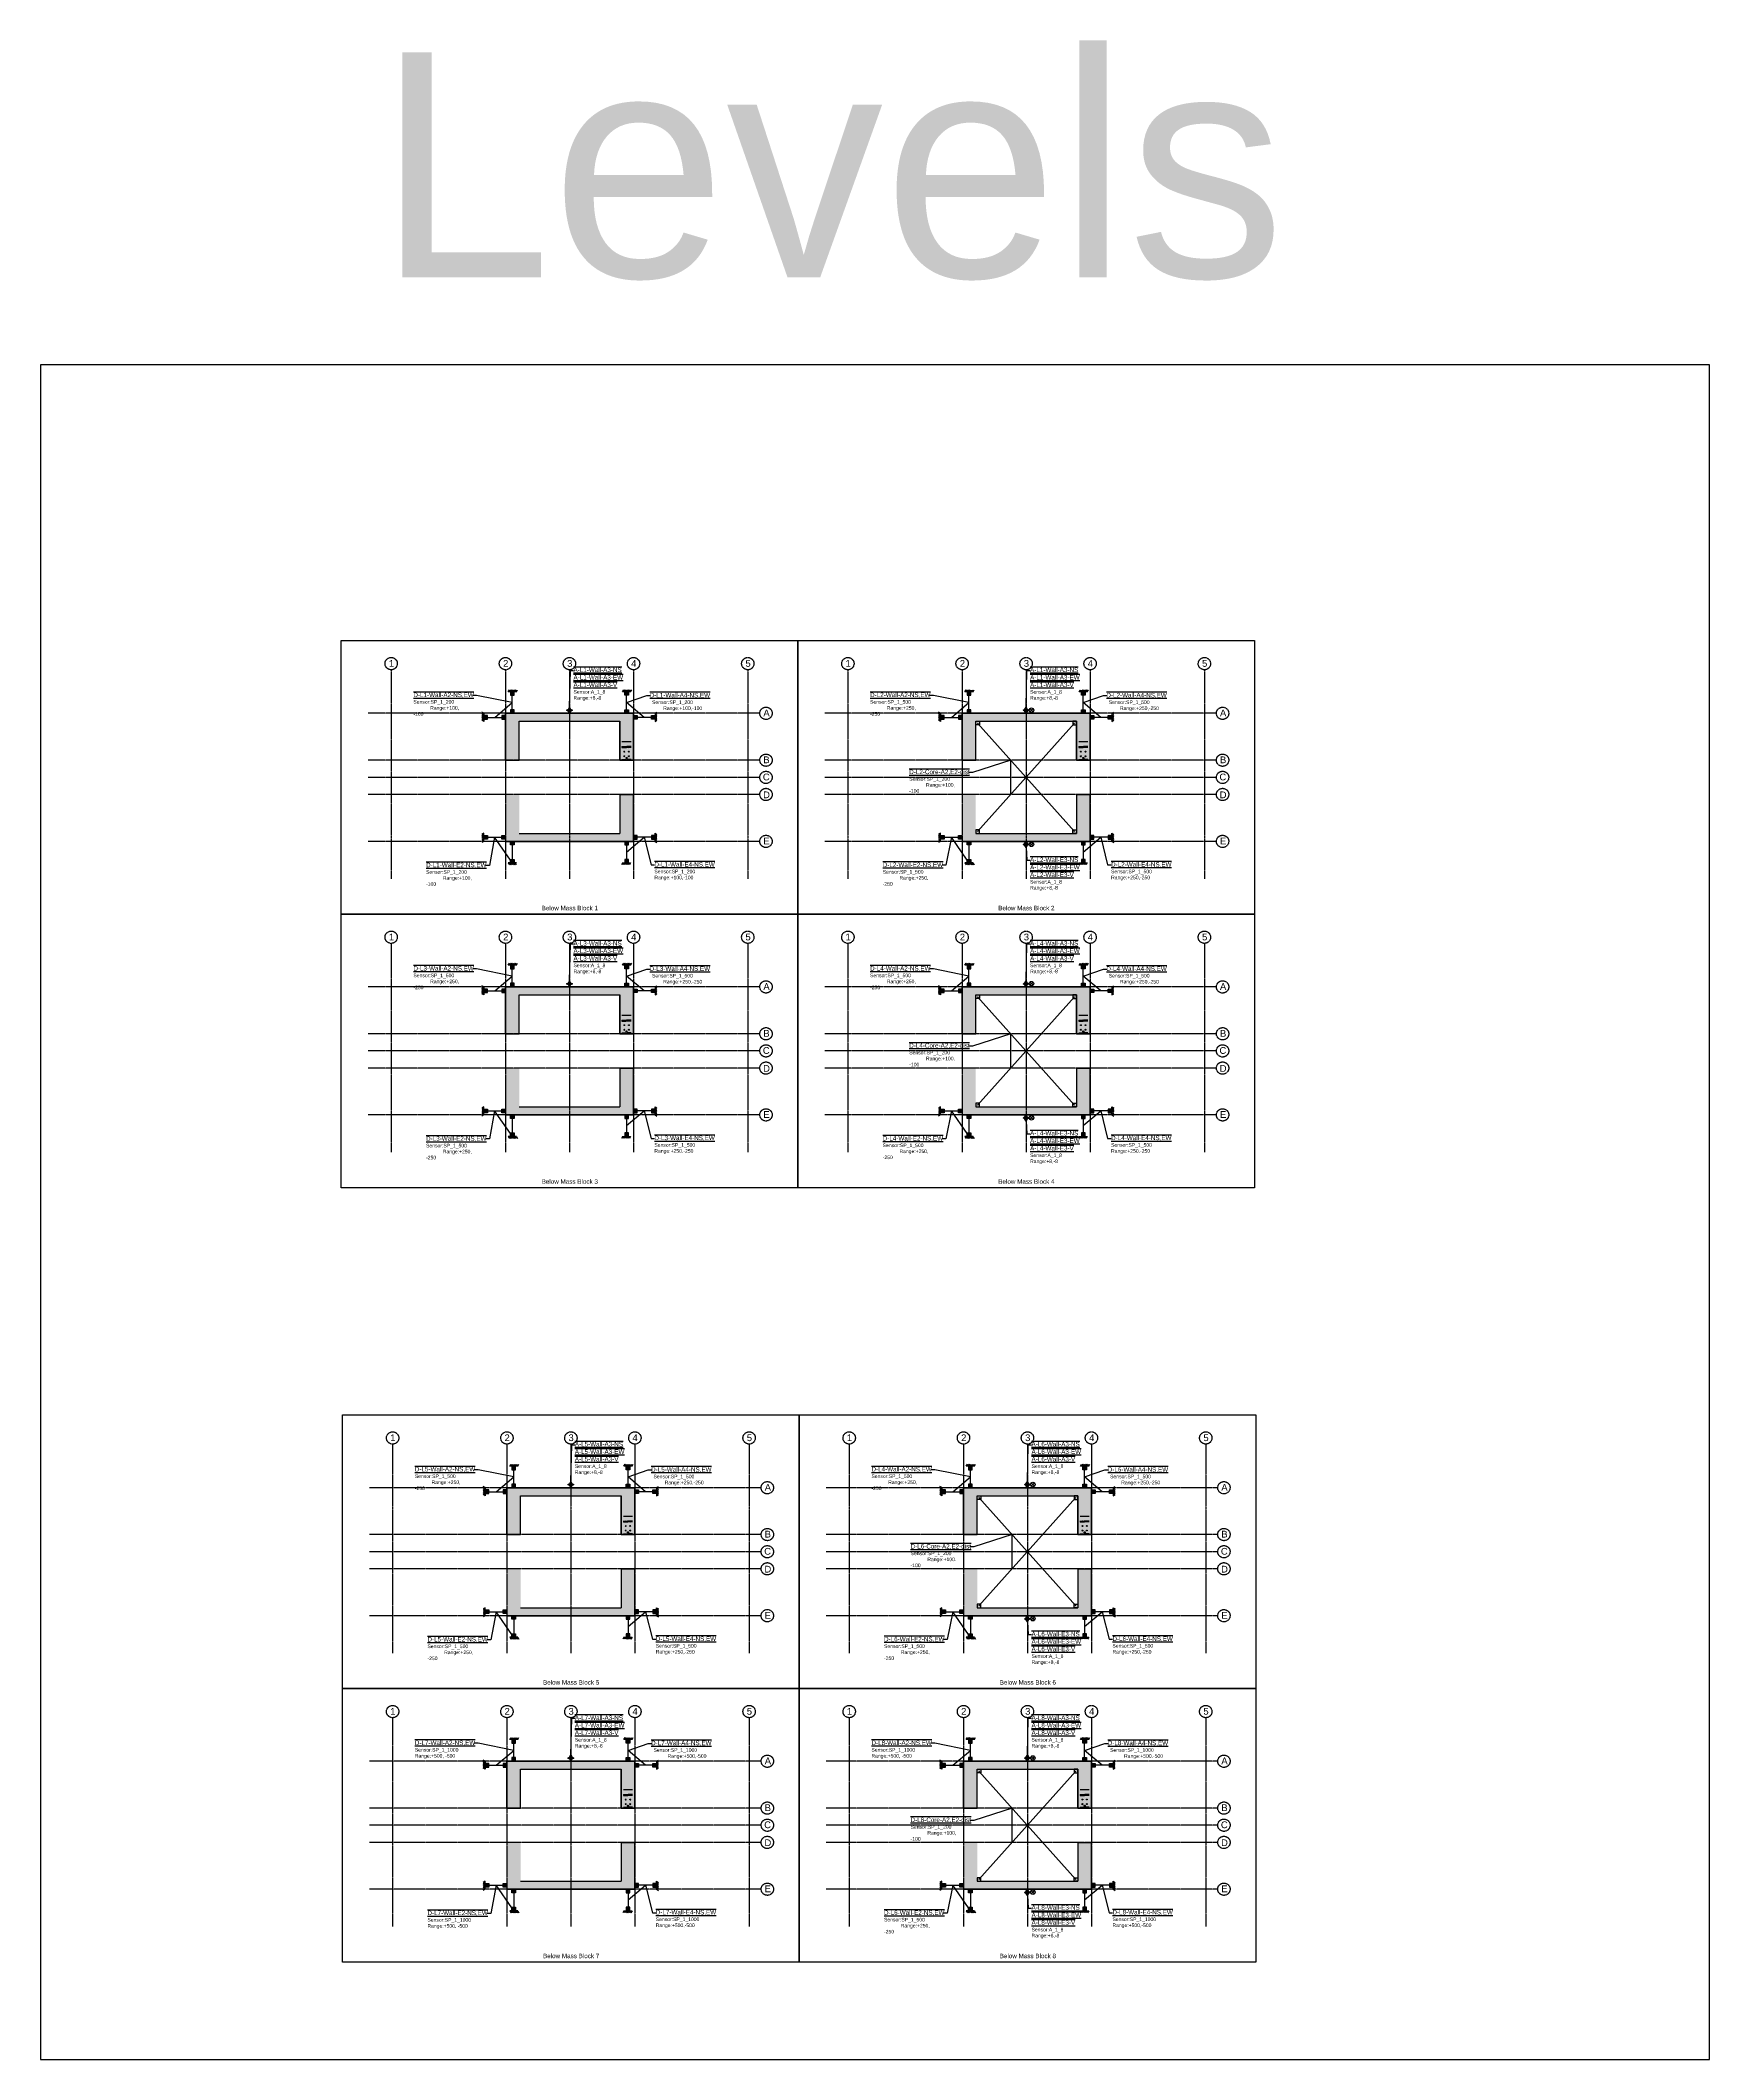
# Model space of a CAD drawing. Header units: millimetres. Extents: x -79526 to 153901, y -45620 to 21119.
# Drawn here: x -42427 to -23878, y -1340 to 21097 of the extents above; entities that cross this region are included whole.
import ezdxf
from ezdxf import colors
from ezdxf.entities.mleader import LeaderData, LeaderLine
from ezdxf.math import Vec2, Vec3

# ---------------------------------------------------------------- set-up
doc = ezdxf.new("R2010")
doc.units = ezdxf.units.MM
doc.header["$MEASUREMENT"] = 0
doc.linetypes.add('CENTER', pattern=[50.8, 31.75, -6.35, 6.35, -6.35])
for name, color, linetype in [('greygrid', 252, 'CENTER'), ('notation', 6, 'Continuous'), ('Note', 7, 'Continuous'), ('Plot', 254, 'Continuous')]:
    doc.layers.add(name, color=color, linetype=linetype)
doc.styles.get("Standard").update_dxf_attribs({"font": 'arial.ttf'})
pattern_1 = [(45, (-51037.34097, -7465.05682), (-0.08838834765, 0.08838834765), [])]
pattern_2 = [(45, (-45963.11549, -7465.05682), (-0.08838834765, 0.08838834765), [])]
pattern_3 = [(45, (-51037.34097, -10504.51168), (-0.08838834765, 0.08838834765), [])]
pattern_4 = [(45, (-45963.11549, -10504.51168), (-0.08838834765, 0.08838834765), [])]
pattern_5 = [(45, (-51022.12899, -16069.31851), (-0.08838834765, 0.08838834765), [])]
pattern_6 = [(45, (-45947.90351, -16069.31851), (-0.08838834765, 0.08838834765), [])]
pattern_7 = [(45, (-51022.12899, -19108.77337), (-0.08838834765, 0.08838834765), [])]
pattern_8 = [(45, (-45947.90351, -19108.77337), (-0.08838834765, 0.08838834765), [])]

msp = doc.modelspace()

# ---------------------------------------------------------------- texts
at = {"layer": 'greygrid', "color": 251, "lineweight": -2, "ltscale": 0.2, "true_color": 0x525252, "char_height": 75, "attachment_point": 5}
for s, insert in [('1', (-38526, 14174)), ('2', (-37256, 14174)), ('3', (-36544, 14174)), ('4', (-35833, 14174)), ('5', (-34563, 14174)), ('1', (-33451, 14174)), ('2', (-32181, 14174)), ('3', (-31470, 14174)), ('4', (-30759, 14174)), ('5', (-29489, 14174)), ('A', (-34358, 13624)), ('A', (-29284, 13624)), ('B', (-34358, 13103)), ('B', (-29284, 13103)), ('C', (-34361, 12912)), ('C', (-29287, 12912)), ('D', (-34358, 12714)), ('D', (-29284, 12714)), ('E', (-34358, 12201)), ('E', (-29284, 12201)), ('1', (-38526, 11134)), ('2', (-37256, 11134)), ('3', (-36544, 11134)), ('4', (-35833, 11134)), ('5', (-34563, 11134)), ('1', (-33451, 11134)), ('2', (-32181, 11134)), ('3', (-31470, 11134)), ('4', (-30759, 11134)), ('5', (-29489, 11134)), ('A', (-34358, 10584)), ('A', (-29284, 10584)), ('B', (-34358, 10063)), ('B', (-29284, 10063)), ('C', (-34361, 9873)), ('C', (-29287, 9873)), ('D', (-34358, 9674)), ('D', (-29284, 9674)), ('E', (-34358, 9162)), ('E', (-29284, 9162)), ('1', (-38510, 5570)), ('2', (-37240, 5570)), ('3', (-36529, 5570)), ('4', (-35818, 5570)), ('5', (-34548, 5570)), ('1', (-33436, 5570)), ('2', (-32166, 5570)), ('3', (-31455, 5570)), ('4', (-30744, 5570)), ('5', (-29474, 5570)), ('A', (-34343, 5019)), ('A', (-29269, 5019)), ('B', (-34343, 4499)), ('B', (-29269, 4499)), ('C', (-34346, 4308)), ('C', (-29271, 4308)), ('D', (-34343, 4110)), ('D', (-29269, 4110)), ('E', (-34343, 3597)), ('E', (-29269, 3597)), ('1', (-38510, 2530)), ('2', (-37240, 2530)), ('3', (-36529, 2530)), ('4', (-35818, 2530)), ('5', (-34548, 2530)), ('1', (-33436, 2530)), ('2', (-32166, 2530)), ('3', (-31455, 2530)), ('4', (-30744, 2530)), ('5', (-29474, 2530)), ('A', (-34343, 1980)), ('A', (-29269, 1980)), ('B', (-34343, 1459)), ('B', (-29269, 1459)), ('C', (-34346, 1269)), ('C', (-29271, 1269)), ('D', (-34343, 1070)), ('D', (-29269, 1070)), ('E', (-34343, 558)), ('E', (-29269, 558))]:
    msp.add_mtext_dynamic_manual_height_columns(s, width=22.5, gutter_width=50, heights=[0], dxfattribs=dict(at, insert=insert))
at = {"layer": 'greygrid', "lineweight": -2, "ltscale": 0.2, "char_height": 50, "attachment_point": 5}
for s, insert in [('Below Mass Block 1', (-36544, 11456)), ('Below Mass Block 2', (-31470, 11456)), ('Below Mass Block 3', (-36544, 8417)), ('Below Mass Block 4', (-31470, 8417)), ('Below Mass Block 5', (-36529, 2852)), ('Below Mass Block 6', (-31454, 2852)), ('Below Mass Block 7', (-36529, -188)), ('Below Mass Block 8', (-31454, -188))]:
    msp.add_mtext_dynamic_manual_height_columns(s, width=881.73, gutter_width=50, heights=[0], dxfattribs=dict(at, insert=insert))
at = {"layer": 'Plot', "insert": (-38691, 20964), "char_height": 2500, "attachment_point": 1}
msp.add_mtext_dynamic_manual_height_columns('Levels', width=10396.68, gutter_width=0, heights=[1244], dxfattribs=at)

# ---------------------------------------------------------------- hatches: boundary and pattern name
h = msp.add_hatch(color=1)
h.dxf.hatch_style = 1
h.paths.add_polyline_path([(-37163, 13620), (-37163, 13660), (-37203, 13660), (-37203, 13620)])
h.paths.add_polyline_path([(-37163, 13820), (-37163, 13860), (-37203, 13860), (-37203, 13820)])
edge = h.paths.add_edge_path()
edge.add_line((-37183, 13640), (-37183, 13840))
h = msp.add_hatch(color=1)
h.dxf.hatch_style = 1
h.paths.add_polyline_path([(-36560, 13666), (-36548, 13688), (-36535, 13666), (-36513, 13654), (-36535, 13641), (-36548, 13620), (-36560, 13641), (-36582, 13654)])
h = msp.add_hatch(color=1)
h.dxf.hatch_style = 1
h.paths.add_polyline_path([(-35933, 13620), (-35933, 13660), (-35893, 13660), (-35893, 13620)])
h.paths.add_polyline_path([(-35933, 13820), (-35933, 13860), (-35893, 13860), (-35893, 13820)])
edge = h.paths.add_edge_path()
edge.add_line((-35913, 13640), (-35913, 13840))
h = msp.add_hatch(color=1)
h.dxf.hatch_style = 1
h.paths.add_polyline_path([(-32088, 13620), (-32088, 13660), (-32128, 13660), (-32128, 13620)])
h.paths.add_polyline_path([(-32088, 13820), (-32088, 13860), (-32128, 13860), (-32128, 13820)])
edge = h.paths.add_edge_path()
edge.add_line((-32108, 13640), (-32108, 13840))
h = msp.add_hatch(color=1)
h.dxf.hatch_style = 1
h.paths.add_polyline_path([(-31486, 13666), (-31473, 13688), (-31461, 13666), (-31439, 13654), (-31461, 13641), (-31473, 13620), (-31486, 13641), (-31507, 13654)])
h = msp.add_hatch(color=1)
h.dxf.hatch_style = 1
h.paths.add_polyline_path([(-30858, 13620), (-30858, 13660), (-30818, 13660), (-30818, 13620)])
h.paths.add_polyline_path([(-30858, 13820), (-30858, 13860), (-30818, 13860), (-30818, 13820)])
edge = h.paths.add_edge_path()
edge.add_line((-30838, 13640), (-30838, 13840))
h = msp.add_hatch(color=1)
h.dxf.hatch_style = 1
h.paths.add_polyline_path([(-37499, 13555), (-37459, 13555), (-37459, 13595), (-37499, 13595)])
h.paths.add_polyline_path([(-37299, 13555), (-37259, 13555), (-37259, 13595), (-37299, 13595)])
edge = h.paths.add_edge_path()
edge.add_line((-37479, 13575), (-37279, 13575))
at = {"true_color": 0x939598}
h = msp.add_hatch(dxfattribs=at)
h.set_pattern_fill('ANSI31', color=252)
h.set_pattern_definition(pattern_1)
h.paths.add_polyline_path([(-37106, 13099), (-37106, 13531), (-35989, 13531), (-35989, 13099), (-35836, 13099), (-35836, 13620), (-37259, 13620), (-37259, 13099)])
h = msp.add_hatch(color=1)
h.dxf.hatch_style = 1
h.paths.add_polyline_path([(-35596, 13555), (-35636, 13555), (-35636, 13595), (-35596, 13595)])
h.paths.add_polyline_path([(-35796, 13555), (-35836, 13555), (-35836, 13595), (-35796, 13595)])
edge = h.paths.add_edge_path()
edge.add_line((-35616, 13575), (-35816, 13575))
h = msp.add_hatch(color=1)
h.dxf.hatch_style = 1
h.paths.add_polyline_path([(-32424, 13555), (-32384, 13555), (-32384, 13595), (-32424, 13595)])
h.paths.add_polyline_path([(-32224, 13555), (-32184, 13555), (-32184, 13595), (-32224, 13595)])
edge = h.paths.add_edge_path()
edge.add_line((-32404, 13575), (-32204, 13575))
h = msp.add_hatch(dxfattribs=at)
h.set_pattern_fill('ANSI31', color=252)
h.set_pattern_definition(pattern_2)
h.paths.add_polyline_path([(-32032, 13099), (-32032, 13531), (-30914, 13531), (-30914, 13099), (-30762, 13099), (-30762, 13620), (-32184, 13620), (-32184, 13099)])
h = msp.add_hatch(color=1)
h.dxf.hatch_style = 1
h.paths.add_polyline_path([(-30914, 13531), (-30954, 13531), (-30954, 13491), (-30914, 13491)])
h.paths.add_polyline_path([(-31992, 12326), (-32032, 12326), (-32032, 12286), (-31992, 12286)])
edge = h.paths.add_edge_path()
edge.add_line((-30934, 13511), (-32012, 12306))
h = msp.add_hatch(color=1)
h.dxf.hatch_style = 1
h.paths.add_polyline_path([(-32032, 13531), (-31992, 13531), (-31992, 13491), (-32032, 13491)])
h.paths.add_polyline_path([(-30954, 12326), (-30914, 12326), (-30914, 12286), (-30954, 12286)])
edge = h.paths.add_edge_path()
edge.add_line((-32012, 13511), (-30934, 12306))
h = msp.add_hatch(color=1)
h.dxf.hatch_style = 1
h.paths.add_polyline_path([(-30522, 13555), (-30562, 13555), (-30562, 13595), (-30522, 13595)])
h.paths.add_polyline_path([(-30722, 13555), (-30762, 13555), (-30762, 13595), (-30722, 13595)])
edge = h.paths.add_edge_path()
edge.add_line((-30542, 13575), (-30742, 13575))
h = msp.add_hatch(dxfattribs=at)
h.set_pattern_fill('ANSI31', color=252)
h.set_pattern_definition(pattern_1)
h.paths.add_polyline_path([(-37106, 12718), (-37106, 12286), (-35989, 12286), (-35989, 12718), (-35836, 12718), (-35836, 12197), (-37259, 12197), (-37259, 12718)])
h = msp.add_hatch(dxfattribs=at)
h.set_pattern_fill('ANSI31', color=252)
h.set_pattern_definition(pattern_2)
h.paths.add_polyline_path([(-32032, 12718), (-32032, 12286), (-30914, 12286), (-30914, 12718), (-30762, 12718), (-30762, 12197), (-32184, 12197), (-32184, 12718)])
h = msp.add_hatch(color=1)
h.dxf.hatch_style = 1
h.paths.add_polyline_path([(-37499, 12262), (-37459, 12262), (-37459, 12222), (-37499, 12222)])
h.paths.add_polyline_path([(-37299, 12262), (-37259, 12262), (-37259, 12222), (-37299, 12222)])
edge = h.paths.add_edge_path()
edge.add_line((-37479, 12242), (-37279, 12242))
h = msp.add_hatch(color=1)
h.dxf.hatch_style = 1
h.paths.add_polyline_path([(-37163, 12197), (-37163, 12157), (-37203, 12157), (-37203, 12197)])
h.paths.add_polyline_path([(-37163, 11997), (-37163, 11957), (-37203, 11957), (-37203, 11997)])
edge = h.paths.add_edge_path()
edge.add_line((-37183, 12177), (-37183, 11977))
h = msp.add_hatch(color=1)
h.dxf.hatch_style = 1
h.paths.add_polyline_path([(-35933, 12197), (-35933, 12157), (-35893, 12157), (-35893, 12197)])
h.paths.add_polyline_path([(-35933, 11997), (-35933, 11957), (-35893, 11957), (-35893, 11997)])
edge = h.paths.add_edge_path()
edge.add_line((-35913, 12177), (-35913, 11977))
h = msp.add_hatch(color=1)
h.dxf.hatch_style = 1
h.paths.add_polyline_path([(-35596, 12262), (-35636, 12262), (-35636, 12222), (-35596, 12222)])
h.paths.add_polyline_path([(-35796, 12262), (-35836, 12262), (-35836, 12222), (-35796, 12222)])
edge = h.paths.add_edge_path()
edge.add_line((-35616, 12242), (-35816, 12242))
h = msp.add_hatch(color=1)
h.dxf.hatch_style = 1
h.paths.add_polyline_path([(-32424, 12262), (-32384, 12262), (-32384, 12222), (-32424, 12222)])
h.paths.add_polyline_path([(-32224, 12262), (-32184, 12262), (-32184, 12222), (-32224, 12222)])
edge = h.paths.add_edge_path()
edge.add_line((-32404, 12242), (-32204, 12242))
h = msp.add_hatch(color=1)
h.dxf.hatch_style = 1
h.paths.add_polyline_path([(-32088, 12197), (-32088, 12157), (-32128, 12157), (-32128, 12197)])
h.paths.add_polyline_path([(-32088, 11997), (-32088, 11957), (-32128, 11957), (-32128, 11997)])
edge = h.paths.add_edge_path()
edge.add_line((-32108, 12177), (-32108, 11977))
h = msp.add_hatch(color=1)
h.dxf.hatch_style = 1
h.paths.add_polyline_path([(-31486, 12176), (-31473, 12197), (-31461, 12176), (-31439, 12163), (-31461, 12151), (-31473, 12129), (-31486, 12151), (-31507, 12163)])
h = msp.add_hatch(color=1)
h.dxf.hatch_style = 1
h.paths.add_polyline_path([(-30858, 12197), (-30858, 12157), (-30818, 12157), (-30818, 12197)])
h.paths.add_polyline_path([(-30858, 11997), (-30858, 11957), (-30818, 11957), (-30818, 11997)])
edge = h.paths.add_edge_path()
edge.add_line((-30838, 12177), (-30838, 11977))
h = msp.add_hatch(color=1)
h.dxf.hatch_style = 1
h.paths.add_polyline_path([(-30522, 12262), (-30562, 12262), (-30562, 12222), (-30522, 12222)])
h.paths.add_polyline_path([(-30722, 12262), (-30762, 12262), (-30762, 12222), (-30722, 12222)])
edge = h.paths.add_edge_path()
edge.add_line((-30542, 12242), (-30742, 12242))
h = msp.add_hatch(color=1)
h.dxf.hatch_style = 1
h.paths.add_polyline_path([(-37163, 10580), (-37163, 10620), (-37203, 10620), (-37203, 10580)])
h.paths.add_polyline_path([(-37163, 10780), (-37163, 10820), (-37203, 10820), (-37203, 10780)])
edge = h.paths.add_edge_path()
edge.add_line((-37183, 10600), (-37183, 10800))
h = msp.add_hatch(color=1)
h.dxf.hatch_style = 1
h.paths.add_polyline_path([(-35933, 10580), (-35933, 10620), (-35893, 10620), (-35893, 10580)])
h.paths.add_polyline_path([(-35933, 10780), (-35933, 10820), (-35893, 10820), (-35893, 10780)])
edge = h.paths.add_edge_path()
edge.add_line((-35913, 10600), (-35913, 10800))
h = msp.add_hatch(color=1)
h.dxf.hatch_style = 1
h.paths.add_polyline_path([(-32088, 10580), (-32088, 10620), (-32128, 10620), (-32128, 10580)])
h.paths.add_polyline_path([(-32088, 10780), (-32088, 10820), (-32128, 10820), (-32128, 10780)])
edge = h.paths.add_edge_path()
edge.add_line((-32108, 10600), (-32108, 10800))
h = msp.add_hatch(color=1)
h.dxf.hatch_style = 1
h.paths.add_polyline_path([(-30858, 10580), (-30858, 10620), (-30818, 10620), (-30818, 10580)])
h.paths.add_polyline_path([(-30858, 10780), (-30858, 10820), (-30818, 10820), (-30818, 10780)])
edge = h.paths.add_edge_path()
edge.add_line((-30838, 10600), (-30838, 10800))
h = msp.add_hatch(color=1)
h.dxf.hatch_style = 1
h.paths.add_polyline_path([(-37499, 10516), (-37459, 10516), (-37459, 10556), (-37499, 10556)])
h.paths.add_polyline_path([(-37299, 10516), (-37259, 10516), (-37259, 10556), (-37299, 10556)])
edge = h.paths.add_edge_path()
edge.add_line((-37479, 10536), (-37279, 10536))
h = msp.add_hatch(dxfattribs=at)
h.set_pattern_fill('ANSI31', color=252)
h.set_pattern_definition(pattern_3)
h.paths.add_polyline_path([(-37106, 10059), (-37106, 10491), (-35989, 10491), (-35989, 10059), (-35836, 10059), (-35836, 10580), (-37259, 10580), (-37259, 10059)])
h = msp.add_hatch(color=1)
h.dxf.hatch_style = 1
h.paths.add_polyline_path([(-36560, 10627), (-36548, 10648), (-36535, 10627), (-36513, 10614), (-36535, 10602), (-36548, 10580), (-36560, 10602), (-36582, 10614)])
h = msp.add_hatch(color=1)
h.dxf.hatch_style = 1
h.paths.add_polyline_path([(-35596, 10516), (-35636, 10516), (-35636, 10556), (-35596, 10556)])
h.paths.add_polyline_path([(-35796, 10516), (-35836, 10516), (-35836, 10556), (-35796, 10556)])
edge = h.paths.add_edge_path()
edge.add_line((-35616, 10536), (-35816, 10536))
h = msp.add_hatch(color=1)
h.dxf.hatch_style = 1
h.paths.add_polyline_path([(-32424, 10516), (-32384, 10516), (-32384, 10556), (-32424, 10556)])
h.paths.add_polyline_path([(-32224, 10516), (-32184, 10516), (-32184, 10556), (-32224, 10556)])
edge = h.paths.add_edge_path()
edge.add_line((-32404, 10536), (-32204, 10536))
h = msp.add_hatch(dxfattribs=at)
h.set_pattern_fill('ANSI31', color=252)
h.set_pattern_definition(pattern_4)
h.paths.add_polyline_path([(-32032, 10059), (-32032, 10491), (-30914, 10491), (-30914, 10059), (-30762, 10059), (-30762, 10580), (-32184, 10580), (-32184, 10059)])
h = msp.add_hatch(color=1)
h.dxf.hatch_style = 1
h.paths.add_polyline_path([(-31486, 10627), (-31473, 10648), (-31461, 10627), (-31439, 10614), (-31461, 10602), (-31473, 10580), (-31486, 10602), (-31507, 10614)])
h = msp.add_hatch(color=1)
h.dxf.hatch_style = 1
h.paths.add_polyline_path([(-30522, 10516), (-30562, 10516), (-30562, 10556), (-30522, 10556)])
h.paths.add_polyline_path([(-30722, 10516), (-30762, 10516), (-30762, 10556), (-30722, 10556)])
edge = h.paths.add_edge_path()
edge.add_line((-30542, 10536), (-30742, 10536))
h = msp.add_hatch(color=1)
h.dxf.hatch_style = 1
h.paths.add_polyline_path([(-30914, 10491), (-30954, 10491), (-30954, 10451), (-30914, 10451)])
h.paths.add_polyline_path([(-31992, 9287), (-32032, 9287), (-32032, 9247), (-31992, 9247)])
edge = h.paths.add_edge_path()
edge.add_line((-30934, 10471), (-32012, 9267))
h = msp.add_hatch(color=1)
h.dxf.hatch_style = 1
h.paths.add_polyline_path([(-32032, 10491), (-31992, 10491), (-31992, 10451), (-32032, 10451)])
h.paths.add_polyline_path([(-30954, 9287), (-30914, 9287), (-30914, 9247), (-30954, 9247)])
edge = h.paths.add_edge_path()
edge.add_line((-32012, 10471), (-30934, 9267))
h = msp.add_hatch(dxfattribs=at)
h.set_pattern_fill('ANSI31', color=252)
h.set_pattern_definition(pattern_3)
h.paths.add_polyline_path([(-37106, 9678), (-37106, 9247), (-35989, 9247), (-35989, 9678), (-35836, 9678), (-35836, 9158), (-37259, 9158), (-37259, 9678)])
h = msp.add_hatch(dxfattribs=at)
h.set_pattern_fill('ANSI31', color=252)
h.set_pattern_definition(pattern_4)
h.paths.add_polyline_path([(-32032, 9678), (-32032, 9247), (-30914, 9247), (-30914, 9678), (-30762, 9678), (-30762, 9158), (-32184, 9158), (-32184, 9678)])
h = msp.add_hatch(color=1)
h.dxf.hatch_style = 1
h.paths.add_polyline_path([(-37499, 9222), (-37459, 9222), (-37459, 9182), (-37499, 9182)])
h.paths.add_polyline_path([(-37299, 9222), (-37259, 9222), (-37259, 9182), (-37299, 9182)])
edge = h.paths.add_edge_path()
edge.add_line((-37479, 9202), (-37279, 9202))
h = msp.add_hatch(color=1)
h.dxf.hatch_style = 1
h.paths.add_polyline_path([(-35596, 9222), (-35636, 9222), (-35636, 9182), (-35596, 9182)])
h.paths.add_polyline_path([(-35796, 9222), (-35836, 9222), (-35836, 9182), (-35796, 9182)])
edge = h.paths.add_edge_path()
edge.add_line((-35616, 9202), (-35816, 9202))
h = msp.add_hatch(color=1)
h.dxf.hatch_style = 1
h.paths.add_polyline_path([(-32424, 9222), (-32384, 9222), (-32384, 9182), (-32424, 9182)])
h.paths.add_polyline_path([(-32224, 9222), (-32184, 9222), (-32184, 9182), (-32224, 9182)])
edge = h.paths.add_edge_path()
edge.add_line((-32404, 9202), (-32204, 9202))
h = msp.add_hatch(color=1)
h.dxf.hatch_style = 1
h.paths.add_polyline_path([(-30522, 9222), (-30562, 9222), (-30562, 9182), (-30522, 9182)])
h.paths.add_polyline_path([(-30722, 9222), (-30762, 9222), (-30762, 9182), (-30722, 9182)])
edge = h.paths.add_edge_path()
edge.add_line((-30542, 9202), (-30742, 9202))
h = msp.add_hatch(color=1)
h.dxf.hatch_style = 1
h.paths.add_polyline_path([(-37163, 9158), (-37163, 9118), (-37203, 9118), (-37203, 9158)])
h.paths.add_polyline_path([(-37163, 8958), (-37163, 8918), (-37203, 8918), (-37203, 8958)])
edge = h.paths.add_edge_path()
edge.add_line((-37183, 9138), (-37183, 8938))
h = msp.add_hatch(color=1)
h.dxf.hatch_style = 1
h.paths.add_polyline_path([(-35933, 9158), (-35933, 9118), (-35893, 9118), (-35893, 9158)])
h.paths.add_polyline_path([(-35933, 8958), (-35933, 8918), (-35893, 8918), (-35893, 8958)])
edge = h.paths.add_edge_path()
edge.add_line((-35913, 9138), (-35913, 8938))
h = msp.add_hatch(color=1)
h.dxf.hatch_style = 1
h.paths.add_polyline_path([(-32088, 9158), (-32088, 9118), (-32128, 9118), (-32128, 9158)])
h.paths.add_polyline_path([(-32088, 8958), (-32088, 8918), (-32128, 8918), (-32128, 8958)])
edge = h.paths.add_edge_path()
edge.add_line((-32108, 9138), (-32108, 8938))
h = msp.add_hatch(color=1)
h.dxf.hatch_style = 1
h.paths.add_polyline_path([(-31486, 9136), (-31473, 9158), (-31461, 9136), (-31439, 9124), (-31461, 9111), (-31473, 9089), (-31486, 9111), (-31507, 9124)])
h = msp.add_hatch(color=1)
h.dxf.hatch_style = 1
h.paths.add_polyline_path([(-30858, 9158), (-30858, 9118), (-30818, 9118), (-30818, 9158)])
h.paths.add_polyline_path([(-30858, 8958), (-30858, 8918), (-30818, 8918), (-30818, 8958)])
edge = h.paths.add_edge_path()
edge.add_line((-30838, 9138), (-30838, 8938))
h = msp.add_hatch(color=1)
h.dxf.hatch_style = 1
h.paths.add_polyline_path([(-37147, 5015), (-37147, 5055), (-37187, 5055), (-37187, 5015)])
h.paths.add_polyline_path([(-37147, 5215), (-37147, 5255), (-37187, 5255), (-37187, 5215)])
edge = h.paths.add_edge_path()
edge.add_line((-37167, 5035), (-37167, 5235))
h = msp.add_hatch(color=1)
h.dxf.hatch_style = 1
h.paths.add_polyline_path([(-35917, 5015), (-35917, 5055), (-35877, 5055), (-35877, 5015)])
h.paths.add_polyline_path([(-35917, 5215), (-35917, 5255), (-35877, 5255), (-35877, 5215)])
edge = h.paths.add_edge_path()
edge.add_line((-35897, 5035), (-35897, 5235))
h = msp.add_hatch(color=1)
h.dxf.hatch_style = 1
h.paths.add_polyline_path([(-32073, 5015), (-32073, 5055), (-32113, 5055), (-32113, 5015)])
h.paths.add_polyline_path([(-32073, 5215), (-32073, 5255), (-32113, 5255), (-32113, 5215)])
edge = h.paths.add_edge_path()
edge.add_line((-32093, 5035), (-32093, 5235))
h = msp.add_hatch(color=1)
h.dxf.hatch_style = 1
h.paths.add_polyline_path([(-30843, 5015), (-30843, 5055), (-30803, 5055), (-30803, 5015)])
h.paths.add_polyline_path([(-30843, 5215), (-30843, 5255), (-30803, 5255), (-30803, 5215)])
edge = h.paths.add_edge_path()
edge.add_line((-30823, 5035), (-30823, 5235))
h = msp.add_hatch(color=1)
h.dxf.hatch_style = 1
h.paths.add_polyline_path([(-37483, 4951), (-37443, 4951), (-37443, 4991), (-37483, 4991)])
h.paths.add_polyline_path([(-37283, 4951), (-37243, 4951), (-37243, 4991), (-37283, 4991)])
edge = h.paths.add_edge_path()
edge.add_line((-37463, 4971), (-37263, 4971))
h = msp.add_hatch(dxfattribs=at)
h.set_pattern_fill('ANSI31', color=252)
h.set_pattern_definition(pattern_5)
h.paths.add_polyline_path([(-37091, 4495), (-37091, 4926), (-35973, 4926), (-35973, 4495), (-35821, 4495), (-35821, 5015), (-37243, 5015), (-37243, 4495)])
h = msp.add_hatch(color=1)
h.dxf.hatch_style = 1
h.paths.add_polyline_path([(-36545, 5062), (-36532, 5084), (-36520, 5062), (-36498, 5050), (-36520, 5037), (-36532, 5015), (-36545, 5037), (-36566, 5050)])
h = msp.add_hatch(color=1)
h.dxf.hatch_style = 1
h.paths.add_polyline_path([(-35581, 4951), (-35621, 4951), (-35621, 4991), (-35581, 4991)])
h.paths.add_polyline_path([(-35781, 4951), (-35821, 4951), (-35821, 4991), (-35781, 4991)])
edge = h.paths.add_edge_path()
edge.add_line((-35601, 4971), (-35801, 4971))
h = msp.add_hatch(color=1)
h.dxf.hatch_style = 1
h.paths.add_polyline_path([(-32409, 4951), (-32369, 4951), (-32369, 4991), (-32409, 4991)])
h.paths.add_polyline_path([(-32209, 4951), (-32169, 4951), (-32169, 4991), (-32209, 4991)])
edge = h.paths.add_edge_path()
edge.add_line((-32389, 4971), (-32189, 4971))
h = msp.add_hatch(dxfattribs=at)
h.set_pattern_fill('ANSI31', color=252)
h.set_pattern_definition(pattern_6)
h.paths.add_polyline_path([(-32017, 4495), (-32017, 4926), (-30899, 4926), (-30899, 4495), (-30747, 4495), (-30747, 5015), (-32169, 5015), (-32169, 4495)])
h = msp.add_hatch(color=1)
h.dxf.hatch_style = 1
h.paths.add_polyline_path([(-31471, 5062), (-31458, 5084), (-31446, 5062), (-31424, 5050), (-31446, 5037), (-31458, 5015), (-31471, 5037), (-31492, 5050)])
h = msp.add_hatch(color=1)
h.dxf.hatch_style = 1
h.paths.add_polyline_path([(-30507, 4951), (-30547, 4951), (-30547, 4991), (-30507, 4991)])
h.paths.add_polyline_path([(-30707, 4951), (-30747, 4951), (-30747, 4991), (-30707, 4991)])
edge = h.paths.add_edge_path()
edge.add_line((-30527, 4971), (-30727, 4971))
h = msp.add_hatch(color=1)
h.dxf.hatch_style = 1
h.paths.add_polyline_path([(-30899, 4926), (-30939, 4926), (-30939, 4886), (-30899, 4886)])
h.paths.add_polyline_path([(-31977, 3722), (-32017, 3722), (-32017, 3682), (-31977, 3682)])
edge = h.paths.add_edge_path()
edge.add_line((-30919, 4906), (-31997, 3702))
h = msp.add_hatch(color=1)
h.dxf.hatch_style = 1
h.paths.add_polyline_path([(-32017, 4926), (-31977, 4926), (-31977, 4886), (-32017, 4886)])
h.paths.add_polyline_path([(-30939, 3722), (-30899, 3722), (-30899, 3682), (-30939, 3682)])
edge = h.paths.add_edge_path()
edge.add_line((-31997, 4906), (-30919, 3702))
h = msp.add_hatch(dxfattribs=at)
h.set_pattern_fill('ANSI31', color=252)
h.set_pattern_definition(pattern_5)
h.paths.add_polyline_path([(-37091, 4114), (-37091, 3682), (-35973, 3682), (-35973, 4114), (-35821, 4114), (-35821, 3593), (-37243, 3593), (-37243, 4114)])
h = msp.add_hatch(dxfattribs=at)
h.set_pattern_fill('ANSI31', color=252)
h.set_pattern_definition(pattern_6)
h.paths.add_polyline_path([(-32017, 4114), (-32017, 3682), (-30899, 3682), (-30899, 4114), (-30747, 4114), (-30747, 3593), (-32169, 3593), (-32169, 4114)])
h = msp.add_hatch(color=1)
h.dxf.hatch_style = 1
h.paths.add_polyline_path([(-37483, 3657), (-37443, 3657), (-37443, 3617), (-37483, 3617)])
h.paths.add_polyline_path([(-37283, 3657), (-37243, 3657), (-37243, 3617), (-37283, 3617)])
edge = h.paths.add_edge_path()
edge.add_line((-37463, 3637), (-37263, 3637))
h = msp.add_hatch(color=1)
h.dxf.hatch_style = 1
h.paths.add_polyline_path([(-37147, 3593), (-37147, 3553), (-37187, 3553), (-37187, 3593)])
h.paths.add_polyline_path([(-37147, 3393), (-37147, 3353), (-37187, 3353), (-37187, 3393)])
edge = h.paths.add_edge_path()
edge.add_line((-37167, 3573), (-37167, 3373))
h = msp.add_hatch(color=1)
h.dxf.hatch_style = 1
h.paths.add_polyline_path([(-35917, 3593), (-35917, 3553), (-35877, 3553), (-35877, 3593)])
h.paths.add_polyline_path([(-35917, 3393), (-35917, 3353), (-35877, 3353), (-35877, 3393)])
edge = h.paths.add_edge_path()
edge.add_line((-35897, 3573), (-35897, 3373))
h = msp.add_hatch(color=1)
h.dxf.hatch_style = 1
h.paths.add_polyline_path([(-35581, 3657), (-35621, 3657), (-35621, 3617), (-35581, 3617)])
h.paths.add_polyline_path([(-35781, 3657), (-35821, 3657), (-35821, 3617), (-35781, 3617)])
edge = h.paths.add_edge_path()
edge.add_line((-35601, 3637), (-35801, 3637))
h = msp.add_hatch(color=1)
h.dxf.hatch_style = 1
h.paths.add_polyline_path([(-32409, 3657), (-32369, 3657), (-32369, 3617), (-32409, 3617)])
h.paths.add_polyline_path([(-32209, 3657), (-32169, 3657), (-32169, 3617), (-32209, 3617)])
edge = h.paths.add_edge_path()
edge.add_line((-32389, 3637), (-32189, 3637))
h = msp.add_hatch(color=1)
h.dxf.hatch_style = 1
h.paths.add_polyline_path([(-32073, 3593), (-32073, 3553), (-32113, 3553), (-32113, 3593)])
h.paths.add_polyline_path([(-32073, 3393), (-32073, 3353), (-32113, 3353), (-32113, 3393)])
edge = h.paths.add_edge_path()
edge.add_line((-32093, 3573), (-32093, 3373))
h = msp.add_hatch(color=1)
h.dxf.hatch_style = 1
h.paths.add_polyline_path([(-31471, 3571), (-31458, 3593), (-31446, 3571), (-31424, 3559), (-31446, 3546), (-31458, 3525), (-31471, 3546), (-31492, 3559)])
h = msp.add_hatch(color=1)
h.dxf.hatch_style = 1
h.paths.add_polyline_path([(-30843, 3593), (-30843, 3553), (-30803, 3553), (-30803, 3593)])
h.paths.add_polyline_path([(-30843, 3393), (-30843, 3353), (-30803, 3353), (-30803, 3393)])
edge = h.paths.add_edge_path()
edge.add_line((-30823, 3573), (-30823, 3373))
h = msp.add_hatch(color=1)
h.dxf.hatch_style = 1
h.paths.add_polyline_path([(-30507, 3657), (-30547, 3657), (-30547, 3617), (-30507, 3617)])
h.paths.add_polyline_path([(-30707, 3657), (-30747, 3657), (-30747, 3617), (-30707, 3617)])
edge = h.paths.add_edge_path()
edge.add_line((-30527, 3637), (-30727, 3637))
h = msp.add_hatch(color=1)
h.dxf.hatch_style = 1
h.paths.add_polyline_path([(-37147, 1976), (-37147, 2016), (-37187, 2016), (-37187, 1976)])
h.paths.add_polyline_path([(-37147, 2176), (-37147, 2216), (-37187, 2216), (-37187, 2176)])
edge = h.paths.add_edge_path()
edge.add_line((-37167, 1996), (-37167, 2196))
h = msp.add_hatch(color=1)
h.dxf.hatch_style = 1
h.paths.add_polyline_path([(-36545, 2023), (-36532, 2044), (-36520, 2023), (-36498, 2010), (-36520, 1998), (-36532, 1976), (-36545, 1998), (-36566, 2010)])
h = msp.add_hatch(color=1)
h.dxf.hatch_style = 1
h.paths.add_polyline_path([(-35917, 1976), (-35917, 2016), (-35877, 2016), (-35877, 1976)])
h.paths.add_polyline_path([(-35917, 2176), (-35917, 2216), (-35877, 2216), (-35877, 2176)])
edge = h.paths.add_edge_path()
edge.add_line((-35897, 1996), (-35897, 2196))
h = msp.add_hatch(color=1)
h.dxf.hatch_style = 1
h.paths.add_polyline_path([(-32073, 1976), (-32073, 2016), (-32113, 2016), (-32113, 1976)])
h.paths.add_polyline_path([(-32073, 2176), (-32073, 2216), (-32113, 2216), (-32113, 2176)])
edge = h.paths.add_edge_path()
edge.add_line((-32093, 1996), (-32093, 2196))
h = msp.add_hatch(color=1)
h.dxf.hatch_style = 1
h.paths.add_polyline_path([(-31471, 2023), (-31458, 2044), (-31446, 2023), (-31424, 2010), (-31446, 1998), (-31458, 1976), (-31471, 1998), (-31492, 2010)])
h = msp.add_hatch(color=1)
h.dxf.hatch_style = 1
h.paths.add_polyline_path([(-30843, 1976), (-30843, 2016), (-30803, 2016), (-30803, 1976)])
h.paths.add_polyline_path([(-30843, 2176), (-30843, 2216), (-30803, 2216), (-30803, 2176)])
edge = h.paths.add_edge_path()
edge.add_line((-30823, 1996), (-30823, 2196))
h = msp.add_hatch(color=1)
h.dxf.hatch_style = 1
h.paths.add_polyline_path([(-37483, 1911), (-37443, 1911), (-37443, 1951), (-37483, 1951)])
h.paths.add_polyline_path([(-37283, 1911), (-37243, 1911), (-37243, 1951), (-37283, 1951)])
edge = h.paths.add_edge_path()
edge.add_line((-37463, 1931), (-37263, 1931))
h = msp.add_hatch(dxfattribs=at)
h.set_pattern_fill('ANSI31', color=252)
h.set_pattern_definition(pattern_7)
h.paths.add_polyline_path([(-37091, 1455), (-37091, 1887), (-35973, 1887), (-35973, 1455), (-35821, 1455), (-35821, 1976), (-37243, 1976), (-37243, 1455)])
h = msp.add_hatch(color=1)
h.dxf.hatch_style = 1
h.paths.add_polyline_path([(-35581, 1911), (-35621, 1911), (-35621, 1951), (-35581, 1951)])
h.paths.add_polyline_path([(-35781, 1911), (-35821, 1911), (-35821, 1951), (-35781, 1951)])
edge = h.paths.add_edge_path()
edge.add_line((-35601, 1931), (-35801, 1931))
h = msp.add_hatch(color=1)
h.dxf.hatch_style = 1
h.paths.add_polyline_path([(-32409, 1911), (-32369, 1911), (-32369, 1951), (-32409, 1951)])
h.paths.add_polyline_path([(-32209, 1911), (-32169, 1911), (-32169, 1951), (-32209, 1951)])
edge = h.paths.add_edge_path()
edge.add_line((-32389, 1931), (-32189, 1931))
h = msp.add_hatch(dxfattribs=at)
h.set_pattern_fill('ANSI31', color=252)
h.set_pattern_definition(pattern_8)
h.paths.add_polyline_path([(-32017, 1455), (-32017, 1887), (-30899, 1887), (-30899, 1455), (-30747, 1455), (-30747, 1976), (-32169, 1976), (-32169, 1455)])
h = msp.add_hatch(color=1)
h.dxf.hatch_style = 1
h.paths.add_polyline_path([(-30899, 1887), (-30939, 1887), (-30939, 1847), (-30899, 1847)])
h.paths.add_polyline_path([(-31977, 682), (-32017, 682), (-32017, 642), (-31977, 642)])
edge = h.paths.add_edge_path()
edge.add_line((-30919, 1867), (-31997, 662))
h = msp.add_hatch(color=1)
h.dxf.hatch_style = 1
h.paths.add_polyline_path([(-32017, 1887), (-31977, 1887), (-31977, 1847), (-32017, 1847)])
h.paths.add_polyline_path([(-30939, 682), (-30899, 682), (-30899, 642), (-30939, 642)])
edge = h.paths.add_edge_path()
edge.add_line((-31997, 1867), (-30919, 662))
h = msp.add_hatch(color=1)
h.dxf.hatch_style = 1
h.paths.add_polyline_path([(-30507, 1911), (-30547, 1911), (-30547, 1951), (-30507, 1951)])
h.paths.add_polyline_path([(-30707, 1911), (-30747, 1911), (-30747, 1951), (-30707, 1951)])
edge = h.paths.add_edge_path()
edge.add_line((-30527, 1931), (-30727, 1931))
h = msp.add_hatch(dxfattribs=at)
h.set_pattern_fill('ANSI31', color=252)
h.set_pattern_definition(pattern_7)
h.paths.add_polyline_path([(-37091, 1074), (-37091, 642), (-35973, 642), (-35973, 1074), (-35821, 1074), (-35821, 554), (-37243, 554), (-37243, 1074)])
h = msp.add_hatch(dxfattribs=at)
h.set_pattern_fill('ANSI31', color=252)
h.set_pattern_definition(pattern_8)
h.paths.add_polyline_path([(-32017, 1074), (-32017, 642), (-30899, 642), (-30899, 1074), (-30747, 1074), (-30747, 554), (-32169, 554), (-32169, 1074)])
h = msp.add_hatch(color=1)
h.dxf.hatch_style = 1
h.paths.add_polyline_path([(-37483, 618), (-37443, 618), (-37443, 578), (-37483, 578)])
h.paths.add_polyline_path([(-37283, 618), (-37243, 618), (-37243, 578), (-37283, 578)])
edge = h.paths.add_edge_path()
edge.add_line((-37463, 598), (-37263, 598))
h = msp.add_hatch(color=1)
h.dxf.hatch_style = 1
h.paths.add_polyline_path([(-37147, 554), (-37147, 514), (-37187, 514), (-37187, 554)])
h.paths.add_polyline_path([(-37147, 354), (-37147, 314), (-37187, 314), (-37187, 354)])
edge = h.paths.add_edge_path()
edge.add_line((-37167, 534), (-37167, 334))
h = msp.add_hatch(color=1)
h.dxf.hatch_style = 1
h.paths.add_polyline_path([(-35917, 554), (-35917, 514), (-35877, 514), (-35877, 554)])
h.paths.add_polyline_path([(-35917, 354), (-35917, 314), (-35877, 314), (-35877, 354)])
edge = h.paths.add_edge_path()
edge.add_line((-35897, 534), (-35897, 334))
h = msp.add_hatch(color=1)
h.dxf.hatch_style = 1
h.paths.add_polyline_path([(-35581, 618), (-35621, 618), (-35621, 578), (-35581, 578)])
h.paths.add_polyline_path([(-35781, 618), (-35821, 618), (-35821, 578), (-35781, 578)])
edge = h.paths.add_edge_path()
edge.add_line((-35601, 598), (-35801, 598))
h = msp.add_hatch(color=1)
h.dxf.hatch_style = 1
h.paths.add_polyline_path([(-32409, 618), (-32369, 618), (-32369, 578), (-32409, 578)])
h.paths.add_polyline_path([(-32209, 618), (-32169, 618), (-32169, 578), (-32209, 578)])
edge = h.paths.add_edge_path()
edge.add_line((-32389, 598), (-32189, 598))
h = msp.add_hatch(color=1)
h.dxf.hatch_style = 1
h.paths.add_polyline_path([(-32073, 554), (-32073, 514), (-32113, 514), (-32113, 554)])
h.paths.add_polyline_path([(-32073, 354), (-32073, 314), (-32113, 314), (-32113, 354)])
edge = h.paths.add_edge_path()
edge.add_line((-32093, 534), (-32093, 334))
h = msp.add_hatch(color=1)
h.dxf.hatch_style = 1
h.paths.add_polyline_path([(-31471, 532), (-31458, 554), (-31446, 532), (-31424, 519), (-31446, 507), (-31458, 485), (-31471, 507), (-31492, 519)])
h = msp.add_hatch(color=1)
h.dxf.hatch_style = 1
h.paths.add_polyline_path([(-30843, 554), (-30843, 514), (-30803, 514), (-30803, 554)])
h.paths.add_polyline_path([(-30843, 354), (-30843, 314), (-30803, 314), (-30803, 354)])
edge = h.paths.add_edge_path()
edge.add_line((-30823, 534), (-30823, 334))
h = msp.add_hatch(color=1)
h.dxf.hatch_style = 1
h.paths.add_polyline_path([(-30507, 618), (-30547, 618), (-30547, 578), (-30507, 578)])
h.paths.add_polyline_path([(-30707, 618), (-30747, 618), (-30747, 578), (-30707, 578)])
edge = h.paths.add_edge_path()
edge.add_line((-30527, 598), (-30727, 598))
at = {"layer": 'Note', "true_color": 0x000000}
h = msp.add_hatch(dxfattribs=at)
h.set_pattern_fill('ANSI31', color=18, angle=360)
h.set_pattern_definition([(45, (-232836.3988, 877690.7706), (-2.24506403, 2.24506403), [])])
h.paths.add_polyline_path([(-35933, 13245, 1), (-35943, 13245, 1)])
h = msp.add_hatch(dxfattribs=at)
h.set_pattern_fill('ANSI31', color=18, angle=360)
h.set_pattern_definition([(45, (-232785.5988, 877690.7706), (-2.24506403, 2.24506403), [])])
h.paths.add_polyline_path([(-35882, 13245, 1), (-35892, 13245, 1)])
h = msp.add_hatch(dxfattribs=at)
h.set_pattern_fill('ANSI31', color=18, angle=360)
h.set_pattern_definition([(45, (-227762.1734, 877690.7706), (-2.24506403, 2.24506403), [])])
h.paths.add_polyline_path([(-30859, 13245, 1), (-30868, 13245, 1)])
h = msp.add_hatch(dxfattribs=at)
h.set_pattern_fill('ANSI31', color=18, angle=360)
h.set_pattern_definition([(45, (-227711.3734, 877690.7706), (-2.24506403, 2.24506403), [])])
h.paths.add_polyline_path([(-30808, 13245, 1), (-30818, 13245, 1)])
h = msp.add_hatch(dxfattribs=at)
h.set_pattern_fill('ANSI31', color=18, angle=360)
h.set_pattern_definition([(45, (-232836.3988, 877741.5706), (-2.24506403, 2.24506403), [])])
h.paths.add_polyline_path([(-35933, 13194, 1), (-35943, 13194, 1)])
h = msp.add_hatch(dxfattribs=at)
h.set_pattern_fill('ANSI31', color=18, angle=360)
h.set_pattern_definition([(45, (-232836.3988, 877792.3706), (-2.24506403, 2.24506403), [])])
h.paths.add_polyline_path([(-35933, 13143, 1), (-35943, 13143, 1)])
h = msp.add_hatch(dxfattribs=at)
h.set_pattern_fill('ANSI31', color=18, angle=360)
h.set_pattern_definition([(45, (-232785.5988, 877741.5706), (-2.24506403, 2.24506403), [])])
h.paths.add_polyline_path([(-35882, 13194, 1), (-35892, 13194, 1)])
h = msp.add_hatch(dxfattribs=at)
h.set_pattern_fill('ANSI31', color=18, angle=360)
h.set_pattern_definition([(45, (-232785.5988, 877792.3706), (-2.24506403, 2.24506403), [])])
h.paths.add_polyline_path([(-35882, 13143, 1), (-35892, 13143, 1)])
h = msp.add_hatch(dxfattribs=at)
h.set_pattern_fill('ANSI31', color=18, angle=360)
h.set_pattern_definition([(45, (-227762.1734, 877741.5706), (-2.24506403, 2.24506403), [])])
h.paths.add_polyline_path([(-30859, 13194, 1), (-30868, 13194, 1)])
h = msp.add_hatch(dxfattribs=at)
h.set_pattern_fill('ANSI31', color=18, angle=360)
h.set_pattern_definition([(45, (-227762.1734, 877792.3706), (-2.24506403, 2.24506403), [])])
h.paths.add_polyline_path([(-30859, 13143, 1), (-30868, 13143, 1)])
h = msp.add_hatch(dxfattribs=at)
h.set_pattern_fill('ANSI31', color=18, angle=360)
h.set_pattern_definition([(45, (-227711.3734, 877741.5706), (-2.24506403, 2.24506403), [])])
h.paths.add_polyline_path([(-30808, 13194, 1), (-30818, 13194, 1)])
h = msp.add_hatch(dxfattribs=at)
h.set_pattern_fill('ANSI31', color=18, angle=360)
h.set_pattern_definition([(45, (-227711.3734, 877792.3706), (-2.24506403, 2.24506403), [])])
h.paths.add_polyline_path([(-30808, 13143, 1), (-30818, 13143, 1)])
h = msp.add_hatch(dxfattribs=at)
h.set_pattern_fill('ANSI31', color=18, angle=360)
h.set_pattern_definition([(45, (-232836.3988, 874651.3157), (-2.24506403, 2.24506403), [])])
h.paths.add_polyline_path([(-35933, 10206, 1), (-35943, 10206, 1)])
h = msp.add_hatch(dxfattribs=at)
h.set_pattern_fill('ANSI31', color=18, angle=360)
h.set_pattern_definition([(45, (-232836.3988, 874702.1157), (-2.24506403, 2.24506403), [])])
h.paths.add_polyline_path([(-35933, 10155, 1), (-35943, 10155, 1)])
h = msp.add_hatch(dxfattribs=at)
h.set_pattern_fill('ANSI31', color=18, angle=360)
h.set_pattern_definition([(45, (-232836.3988, 874752.9157), (-2.24506403, 2.24506403), [])])
h.paths.add_polyline_path([(-35933, 10104, 1), (-35943, 10104, 1)])
h = msp.add_hatch(dxfattribs=at)
h.set_pattern_fill('ANSI31', color=18, angle=360)
h.set_pattern_definition([(45, (-232785.5988, 874651.3157), (-2.24506403, 2.24506403), [])])
h.paths.add_polyline_path([(-35882, 10206, 1), (-35892, 10206, 1)])
h = msp.add_hatch(dxfattribs=at)
h.set_pattern_fill('ANSI31', color=18, angle=360)
h.set_pattern_definition([(45, (-232785.5988, 874702.1157), (-2.24506403, 2.24506403), [])])
h.paths.add_polyline_path([(-35882, 10155, 1), (-35892, 10155, 1)])
h = msp.add_hatch(dxfattribs=at)
h.set_pattern_fill('ANSI31', color=18, angle=360)
h.set_pattern_definition([(45, (-232785.5988, 874752.9157), (-2.24506403, 2.24506403), [])])
h.paths.add_polyline_path([(-35882, 10104, 1), (-35892, 10104, 1)])
h = msp.add_hatch(dxfattribs=at)
h.set_pattern_fill('ANSI31', color=18, angle=360)
h.set_pattern_definition([(45, (-227762.1734, 874651.3157), (-2.24506403, 2.24506403), [])])
h.paths.add_polyline_path([(-30859, 10206, 1), (-30868, 10206, 1)])
h = msp.add_hatch(dxfattribs=at)
h.set_pattern_fill('ANSI31', color=18, angle=360)
h.set_pattern_definition([(45, (-227762.1734, 874702.1157), (-2.24506403, 2.24506403), [])])
h.paths.add_polyline_path([(-30859, 10155, 1), (-30868, 10155, 1)])
h = msp.add_hatch(dxfattribs=at)
h.set_pattern_fill('ANSI31', color=18, angle=360)
h.set_pattern_definition([(45, (-227762.1734, 874752.9157), (-2.24506403, 2.24506403), [])])
h.paths.add_polyline_path([(-30859, 10104, 1), (-30868, 10104, 1)])
h = msp.add_hatch(dxfattribs=at)
h.set_pattern_fill('ANSI31', color=18, angle=360)
h.set_pattern_definition([(45, (-227711.3734, 874651.3157), (-2.24506403, 2.24506403), [])])
h.paths.add_polyline_path([(-30808, 10206, 1), (-30818, 10206, 1)])
h = msp.add_hatch(dxfattribs=at)
h.set_pattern_fill('ANSI31', color=18, angle=360)
h.set_pattern_definition([(45, (-227711.3734, 874702.1157), (-2.24506403, 2.24506403), [])])
h.paths.add_polyline_path([(-30808, 10155, 1), (-30818, 10155, 1)])
h = msp.add_hatch(dxfattribs=at)
h.set_pattern_fill('ANSI31', color=18, angle=360)
h.set_pattern_definition([(45, (-227711.3734, 874752.9157), (-2.24506403, 2.24506403), [])])
h.paths.add_polyline_path([(-30808, 10104, 1), (-30818, 10104, 1)])
h = msp.add_hatch(dxfattribs=at)
h.set_pattern_fill('ANSI31', color=18, angle=360)
h.set_pattern_definition([(45, (-232821.187, 869086.509), (-2.24506403, 2.24506403), [])])
h.paths.add_polyline_path([(-35918, 4641, 1), (-35927, 4641, 1)])
h = msp.add_hatch(dxfattribs=at)
h.set_pattern_fill('ANSI31', color=18, angle=360)
h.set_pattern_definition([(45, (-232821.187, 869137.309), (-2.24506403, 2.24506403), [])])
h.paths.add_polyline_path([(-35918, 4590, 1), (-35927, 4590, 1)])
h = msp.add_hatch(dxfattribs=at)
h.set_pattern_fill('ANSI31', color=18, angle=360)
h.set_pattern_definition([(45, (-232821.187, 869188.109), (-2.24506403, 2.24506403), [])])
h.paths.add_polyline_path([(-35918, 4539, 1), (-35927, 4539, 1)])
h = msp.add_hatch(dxfattribs=at)
h.set_pattern_fill('ANSI31', color=18, angle=360)
h.set_pattern_definition([(45, (-232770.387, 869086.509), (-2.24506403, 2.24506403), [])])
h.paths.add_polyline_path([(-35867, 4641, 1), (-35877, 4641, 1)])
h = msp.add_hatch(dxfattribs=at)
h.set_pattern_fill('ANSI31', color=18, angle=360)
h.set_pattern_definition([(45, (-232770.387, 869137.309), (-2.24506403, 2.24506403), [])])
h.paths.add_polyline_path([(-35867, 4590, 1), (-35877, 4590, 1)])
h = msp.add_hatch(dxfattribs=at)
h.set_pattern_fill('ANSI31', color=18, angle=360)
h.set_pattern_definition([(45, (-232770.387, 869188.109), (-2.24506403, 2.24506403), [])])
h.paths.add_polyline_path([(-35867, 4539, 1), (-35877, 4539, 1)])
h = msp.add_hatch(dxfattribs=at)
h.set_pattern_fill('ANSI31', color=18, angle=360)
h.set_pattern_definition([(45, (-227746.9614, 869086.509), (-2.24506403, 2.24506403), [])])
h.paths.add_polyline_path([(-30844, 4641, 1), (-30853, 4641, 1)])
h = msp.add_hatch(dxfattribs=at)
h.set_pattern_fill('ANSI31', color=18, angle=360)
h.set_pattern_definition([(45, (-227746.9614, 869137.309), (-2.24506403, 2.24506403), [])])
h.paths.add_polyline_path([(-30844, 4590, 1), (-30853, 4590, 1)])
h = msp.add_hatch(dxfattribs=at)
h.set_pattern_fill('ANSI31', color=18, angle=360)
h.set_pattern_definition([(45, (-227746.9614, 869188.109), (-2.24506403, 2.24506403), [])])
h.paths.add_polyline_path([(-30844, 4539, 1), (-30853, 4539, 1)])
h = msp.add_hatch(dxfattribs=at)
h.set_pattern_fill('ANSI31', color=18, angle=360)
h.set_pattern_definition([(45, (-227696.1614, 869086.509), (-2.24506403, 2.24506403), [])])
h.paths.add_polyline_path([(-30793, 4641, 1), (-30802, 4641, 1)])
h = msp.add_hatch(dxfattribs=at)
h.set_pattern_fill('ANSI31', color=18, angle=360)
h.set_pattern_definition([(45, (-227696.1614, 869137.309), (-2.24506403, 2.24506403), [])])
h.paths.add_polyline_path([(-30793, 4590, 1), (-30802, 4590, 1)])
h = msp.add_hatch(dxfattribs=at)
h.set_pattern_fill('ANSI31', color=18, angle=360)
h.set_pattern_definition([(45, (-227696.1614, 869188.109), (-2.24506403, 2.24506403), [])])
h.paths.add_polyline_path([(-30793, 4539, 1), (-30802, 4539, 1)])
h = msp.add_hatch(dxfattribs=at)
h.set_pattern_fill('ANSI31', color=18, angle=360)
h.set_pattern_definition([(45, (-232821.187, 866047.054), (-2.24506403, 2.24506403), [])])
h.paths.add_polyline_path([(-35918, 1601, 1), (-35927, 1601, 1)])
h = msp.add_hatch(dxfattribs=at)
h.set_pattern_fill('ANSI31', color=18, angle=360)
h.set_pattern_definition([(45, (-232770.387, 866047.054), (-2.24506403, 2.24506403), [])])
h.paths.add_polyline_path([(-35867, 1601, 1), (-35877, 1601, 1)])
h = msp.add_hatch(dxfattribs=at)
h.set_pattern_fill('ANSI31', color=18, angle=360)
h.set_pattern_definition([(45, (-227746.9614, 866047.054), (-2.24506403, 2.24506403), [])])
h.paths.add_polyline_path([(-30844, 1601, 1), (-30853, 1601, 1)])
h = msp.add_hatch(dxfattribs=at)
h.set_pattern_fill('ANSI31', color=18, angle=360)
h.set_pattern_definition([(45, (-227696.1614, 866047.054), (-2.24506403, 2.24506403), [])])
h.paths.add_polyline_path([(-30793, 1601, 1), (-30802, 1601, 1)])
h = msp.add_hatch(dxfattribs=at)
h.set_pattern_fill('ANSI31', color=18, angle=360)
h.set_pattern_definition([(45, (-232821.187, 866097.854), (-2.24506403, 2.24506403), [])])
h.paths.add_polyline_path([(-35918, 1550, 1), (-35927, 1550, 1)])
h = msp.add_hatch(dxfattribs=at)
h.set_pattern_fill('ANSI31', color=18, angle=360)
h.set_pattern_definition([(45, (-232821.187, 866148.654), (-2.24506403, 2.24506403), [])])
h.paths.add_polyline_path([(-35918, 1500, 1), (-35927, 1500, 1)])
h = msp.add_hatch(dxfattribs=at)
h.set_pattern_fill('ANSI31', color=18, angle=360)
h.set_pattern_definition([(45, (-232770.387, 866097.854), (-2.24506403, 2.24506403), [])])
h.paths.add_polyline_path([(-35867, 1550, 1), (-35877, 1550, 1)])
h = msp.add_hatch(dxfattribs=at)
h.set_pattern_fill('ANSI31', color=18, angle=360)
h.set_pattern_definition([(45, (-232770.387, 866148.654), (-2.24506403, 2.24506403), [])])
h.paths.add_polyline_path([(-35867, 1500, 1), (-35877, 1500, 1)])
h = msp.add_hatch(dxfattribs=at)
h.set_pattern_fill('ANSI31', color=18, angle=360)
h.set_pattern_definition([(45, (-227746.9614, 866097.854), (-2.24506403, 2.24506403), [])])
h.paths.add_polyline_path([(-30844, 1550, 1), (-30853, 1550, 1)])
h = msp.add_hatch(dxfattribs=at)
h.set_pattern_fill('ANSI31', color=18, angle=360)
h.set_pattern_definition([(45, (-227746.9614, 866148.654), (-2.24506403, 2.24506403), [])])
h.paths.add_polyline_path([(-30844, 1500, 1), (-30853, 1500, 1)])
h = msp.add_hatch(dxfattribs=at)
h.set_pattern_fill('ANSI31', color=18, angle=360)
h.set_pattern_definition([(45, (-227696.1614, 866097.854), (-2.24506403, 2.24506403), [])])
h.paths.add_polyline_path([(-30793, 1550, 1), (-30802, 1550, 1)])
h = msp.add_hatch(dxfattribs=at)
h.set_pattern_fill('ANSI31', color=18, angle=360)
h.set_pattern_definition([(45, (-227696.1614, 866148.654), (-2.24506403, 2.24506403), [])])
h.paths.add_polyline_path([(-30793, 1500, 1), (-30802, 1500, 1)])
at = {"layer": 'Plot', "ltscale": 0.1}
h = msp.add_hatch(dxfattribs=at)
h.set_pattern_fill('ANSI31', color=256)
h.set_pattern_definition([(45, (-429112.5078, -179765.0213), (-2.24506403, 2.24506403), [])])
h.paths.add_polyline_path([(-35906, 13245, 1), (-35919, 13245, 1)])
h = msp.add_hatch(dxfattribs=at)
h.set_pattern_fill('ANSI31', color=256)
h.set_pattern_definition([(45, (-424038.2823, -179765.0213), (-2.24506403, 2.24506403), [])])
h.paths.add_polyline_path([(-30832, 13245, 1), (-30845, 13245, 1)])
h = msp.add_hatch(dxfattribs=at)
h.set_pattern_fill('ANSI31', color=256)
h.set_pattern_definition([(45, (-429112.5078, -179885.6713), (-2.24506403, 2.24506403), [])])
h.paths.add_polyline_path([(-35906, 13124, 1), (-35919, 13124, 1)])
h = msp.add_hatch(dxfattribs=at)
h.set_pattern_fill('ANSI31', color=256)
h.set_pattern_definition([(45, (-424038.2823, -179885.6713), (-2.24506403, 2.24506403), [])])
h.paths.add_polyline_path([(-30832, 13124, 1), (-30845, 13124, 1)])
h = msp.add_hatch(dxfattribs=at)
h.set_pattern_fill('ANSI31', color=256)
h.set_pattern_definition([(45, (-429112.5078, -182804.476), (-2.24506403, 2.24506403), [])])
h.paths.add_polyline_path([(-35906, 10206, 1), (-35919, 10206, 1)])
h = msp.add_hatch(dxfattribs=at)
h.set_pattern_fill('ANSI31', color=256)
h.set_pattern_definition([(45, (-424038.2823, -182804.476), (-2.24506403, 2.24506403), [])])
h.paths.add_polyline_path([(-30832, 10206, 1), (-30845, 10206, 1)])
h = msp.add_hatch(dxfattribs=at)
h.set_pattern_fill('ANSI31', color=256)
h.set_pattern_definition([(45, (-429112.5078, -182925.126), (-2.24506403, 2.24506403), [])])
h.paths.add_polyline_path([(-35906, 10085, 1), (-35919, 10085, 1)])
h = msp.add_hatch(dxfattribs=at)
h.set_pattern_fill('ANSI31', color=256)
h.set_pattern_definition([(45, (-424038.2823, -182925.126), (-2.24506403, 2.24506403), [])])
h.paths.add_polyline_path([(-30832, 10085, 1), (-30845, 10085, 1)])
h = msp.add_hatch(dxfattribs=at)
h.set_pattern_fill('ANSI31', color=256)
h.set_pattern_definition([(45, (-429097.296, -188369.283), (-2.24506403, 2.24506403), [])])
h.paths.add_polyline_path([(-35891, 4641, 1), (-35904, 4641, 1)])
h = msp.add_hatch(dxfattribs=at)
h.set_pattern_fill('ANSI31', color=256)
h.set_pattern_definition([(45, (-429097.296, -188489.933), (-2.24506403, 2.24506403), [])])
h.paths.add_polyline_path([(-35891, 4520, 1), (-35904, 4520, 1)])
h = msp.add_hatch(dxfattribs=at)
h.set_pattern_fill('ANSI31', color=256)
h.set_pattern_definition([(45, (-424023.0704, -188369.283), (-2.24506403, 2.24506403), [])])
h.paths.add_polyline_path([(-30817, 4641, 1), (-30829, 4641, 1)])
h = msp.add_hatch(dxfattribs=at)
h.set_pattern_fill('ANSI31', color=256)
h.set_pattern_definition([(45, (-424023.0704, -188489.933), (-2.24506403, 2.24506403), [])])
h.paths.add_polyline_path([(-30817, 4520, 1), (-30829, 4520, 1)])
h = msp.add_hatch(dxfattribs=at)
h.set_pattern_fill('ANSI31', color=256)
h.set_pattern_definition([(45, (-429097.296, -191408.738), (-2.24506403, 2.24506403), [])])
h.paths.add_polyline_path([(-35891, 1601, 1), (-35904, 1601, 1)])
h = msp.add_hatch(dxfattribs=at)
h.set_pattern_fill('ANSI31', color=256)
h.set_pattern_definition([(45, (-424023.0704, -191408.738), (-2.24506403, 2.24506403), [])])
h.paths.add_polyline_path([(-30817, 1601, 1), (-30829, 1601, 1)])
h = msp.add_hatch(dxfattribs=at)
h.set_pattern_fill('ANSI31', color=256)
h.set_pattern_definition([(45, (-429097.296, -191529.388), (-2.24506403, 2.24506403), [])])
h.paths.add_polyline_path([(-35891, 1481, 1), (-35904, 1481, 1)])
h = msp.add_hatch(dxfattribs=at)
h.set_pattern_fill('ANSI31', color=256)
h.set_pattern_definition([(45, (-424023.0704, -191529.388), (-2.24506403, 2.24506403), [])])
h.paths.add_polyline_path([(-30817, 1481, 1), (-30829, 1481, 1)])

# ---------------------------------------------------------------- linework, layer by layer
at = {"color": 1}
for p, q in [((-37228, 13860), (-37215, 13881)), ((-37183, 13860), (-37228, 13860)), ((-37213, 13860), (-37200, 13881)), ((-37198, 13860), (-37185, 13881)), ((-37183, 13860), (-37170, 13881)), ((-37138, 13860), (-37183, 13860)), ((-37183, 13640), (-37183, 13840)), ((-37168, 13860), (-37155, 13881)), ((-37153, 13860), (-37140, 13881)), ((-37138, 13860), (-37125, 13881)), ((-35958, 13860), (-35945, 13881)), ((-35913, 13860), (-35958, 13860)), ((-35943, 13860), (-35930, 13881)), ((-35928, 13860), (-35915, 13881)), ((-35913, 13860), (-35900, 13881)), ((-35868, 13860), (-35913, 13860)), ((-35913, 13640), (-35913, 13840)), ((-35898, 13860), (-35885, 13881)), ((-35883, 13860), (-35870, 13881)), ((-35868, 13860), (-35855, 13881)), ((-32153, 13860), (-32141, 13881)), ((-32108, 13860), (-32153, 13860)), ((-32138, 13860), (-32126, 13881)), ((-32123, 13860), (-32111, 13881)), ((-32108, 13860), (-32096, 13881)), ((-32063, 13860), (-32108, 13860)), ((-32108, 13640), (-32108, 13840)), ((-32093, 13860), (-32081, 13881)), ((-32078, 13860), (-32066, 13881)), ((-32063, 13860), (-32051, 13881)), ((-30883, 13860), (-30871, 13881)), ((-30838, 13860), (-30883, 13860)), ((-30868, 13860), (-30856, 13881)), ((-30853, 13860), (-30841, 13881)), ((-30838, 13860), (-30826, 13881)), ((-30793, 13860), (-30838, 13860)), ((-30838, 13640), (-30838, 13840)), ((-30823, 13860), (-30811, 13881)), ((-30808, 13860), (-30796, 13881)), ((-30793, 13860), (-30781, 13881)), ((-37499, 13620), (-37520, 13633)), ((-37499, 13605), (-37520, 13618)), ((-37499, 13590), (-37520, 13603)), ((-37499, 13575), (-37520, 13588)), ((-37499, 13560), (-37520, 13573)), ((-37499, 13545), (-37520, 13558)), ((-37499, 13530), (-37520, 13543)), ((-37499, 13620), (-37499, 13575)), ((-37499, 13575), (-37499, 13530)), ((-37479, 13575), (-37329, 13575)), ((-37479, 13575), (-37279, 13575)), ((-35616, 13575), (-35816, 13575)), ((-35616, 13575), (-35766, 13575)), ((-35596, 13620), (-35575, 13633)), ((-35596, 13620), (-35596, 13575)), ((-35596, 13605), (-35575, 13618)), ((-35596, 13590), (-35575, 13603)), ((-35596, 13575), (-35575, 13588)), ((-35596, 13575), (-35596, 13530)), ((-35596, 13560), (-35575, 13573)), ((-35596, 13545), (-35575, 13558)), ((-35596, 13530), (-35575, 13543)), ((-32424, 13620), (-32446, 13633)), ((-32424, 13605), (-32446, 13618)), ((-32424, 13590), (-32446, 13603)), ((-32424, 13575), (-32446, 13588)), ((-32424, 13560), (-32446, 13573)), ((-32424, 13545), (-32446, 13558)), ((-32424, 13530), (-32446, 13543)), ((-32424, 13620), (-32424, 13575)), ((-32424, 13575), (-32424, 13530)), ((-32404, 13575), (-32254, 13575)), ((-32404, 13575), (-32204, 13575)), ((-30934, 13511), (-32012, 12306)), ((-32012, 13511), (-30934, 12306)), ((-30542, 13575), (-30742, 13575)), ((-30542, 13575), (-30692, 13575)), ((-30522, 13620), (-30500, 13633)), ((-30522, 13620), (-30522, 13575)), ((-30522, 13605), (-30500, 13618)), ((-30522, 13590), (-30500, 13603)), ((-30522, 13575), (-30500, 13588)), ((-30522, 13575), (-30522, 13530)), ((-30522, 13560), (-30500, 13573)), ((-30522, 13545), (-30500, 13558)), ((-30522, 13530), (-30500, 13543)), ((-37499, 12287), (-37520, 12274)), ((-37499, 12272), (-37520, 12259)), ((-37499, 12257), (-37520, 12244)), ((-37499, 12242), (-37520, 12229)), ((-37499, 12227), (-37520, 12214)), ((-37499, 12212), (-37520, 12199)), ((-37499, 12197), (-37520, 12184)), ((-37499, 12242), (-37499, 12287)), ((-37499, 12197), (-37499, 12242)), ((-37479, 12242), (-37329, 12242)), ((-37479, 12242), (-37279, 12242)), ((-37183, 12177), (-37183, 11977)), ((-35913, 12177), (-35913, 11977)), ((-35616, 12242), (-35816, 12242)), ((-35616, 12242), (-35766, 12242)), ((-35596, 12242), (-35596, 12287)), ((-35596, 12287), (-35575, 12274)), ((-35596, 12272), (-35575, 12259)), ((-35596, 12257), (-35575, 12244)), ((-35596, 12197), (-35596, 12242)), ((-35596, 12242), (-35575, 12229)), ((-35596, 12227), (-35575, 12214)), ((-35596, 12212), (-35575, 12199)), ((-35596, 12197), (-35575, 12184)), ((-32424, 12287), (-32446, 12274)), ((-32424, 12272), (-32446, 12259)), ((-32424, 12257), (-32446, 12244)), ((-32424, 12242), (-32446, 12229)), ((-32424, 12227), (-32446, 12214)), ((-32424, 12212), (-32446, 12199)), ((-32424, 12197), (-32446, 12184)), ((-32424, 12242), (-32424, 12287)), ((-32424, 12197), (-32424, 12242)), ((-32404, 12242), (-32254, 12242)), ((-32404, 12242), (-32204, 12242)), ((-32108, 12177), (-32108, 11977)), ((-30838, 12177), (-30838, 11977)), ((-30542, 12242), (-30742, 12242)), ((-30542, 12242), (-30692, 12242)), ((-30522, 12242), (-30522, 12287)), ((-30522, 12287), (-30500, 12274)), ((-30522, 12272), (-30500, 12259)), ((-30522, 12257), (-30500, 12244)), ((-30522, 12197), (-30522, 12242)), ((-30522, 12242), (-30500, 12229)), ((-30522, 12227), (-30500, 12214)), ((-30522, 12212), (-30500, 12199)), ((-30522, 12197), (-30500, 12184)), ((-37183, 11957), (-37228, 11957)), ((-37228, 11957), (-37215, 11936)), ((-37213, 11957), (-37200, 11936)), ((-37198, 11957), (-37185, 11936)), ((-37138, 11957), (-37183, 11957)), ((-37183, 11957), (-37170, 11936)), ((-37168, 11957), (-37155, 11936)), ((-37153, 11957), (-37140, 11936)), ((-35958, 11957), (-35970, 11936)), ((-35958, 11957), (-35913, 11957)), ((-35943, 11957), (-35955, 11936)), ((-35928, 11957), (-35940, 11936)), ((-35913, 11957), (-35925, 11936)), ((-35913, 11957), (-35868, 11957)), ((-35898, 11957), (-35910, 11936)), ((-35883, 11957), (-35895, 11936)), ((-35868, 11957), (-35880, 11936)), ((-32108, 11957), (-32153, 11957)), ((-32153, 11957), (-32141, 11936)), ((-32138, 11957), (-32126, 11936)), ((-32123, 11957), (-32111, 11936)), ((-32063, 11957), (-32108, 11957)), ((-32108, 11957), (-32096, 11936)), ((-32093, 11957), (-32081, 11936)), ((-32078, 11957), (-32066, 11936)), ((-32063, 11957), (-32051, 11936)), ((-30883, 11957), (-30896, 11936)), ((-30883, 11957), (-30838, 11957)), ((-30868, 11957), (-30881, 11936)), ((-30853, 11957), (-30866, 11936)), ((-30838, 11957), (-30851, 11936)), ((-30838, 11957), (-30793, 11957)), ((-30823, 11957), (-30836, 11936)), ((-30808, 11957), (-30821, 11936)), ((-30793, 11957), (-30806, 11936)), ((-37228, 10820), (-37215, 10842)), ((-37183, 10820), (-37228, 10820)), ((-37213, 10820), (-37200, 10842)), ((-37198, 10820), (-37185, 10842)), ((-37183, 10820), (-37170, 10842)), ((-37138, 10820), (-37183, 10820)), ((-37183, 10600), (-37183, 10800)), ((-37168, 10820), (-37155, 10842)), ((-37153, 10820), (-37140, 10842)), ((-37138, 10820), (-37125, 10842)), ((-35958, 10820), (-35945, 10842)), ((-35913, 10820), (-35958, 10820)), ((-35943, 10820), (-35930, 10842)), ((-35928, 10820), (-35915, 10842)), ((-35913, 10820), (-35900, 10842)), ((-35868, 10820), (-35913, 10820)), ((-35913, 10600), (-35913, 10800)), ((-35898, 10820), (-35885, 10842)), ((-35883, 10820), (-35870, 10842)), ((-35868, 10820), (-35855, 10842)), ((-32153, 10820), (-32141, 10842)), ((-32108, 10820), (-32153, 10820)), ((-32138, 10820), (-32126, 10842)), ((-32123, 10820), (-32111, 10842)), ((-32108, 10820), (-32096, 10842)), ((-32063, 10820), (-32108, 10820)), ((-32108, 10600), (-32108, 10800)), ((-32093, 10820), (-32081, 10842)), ((-32078, 10820), (-32066, 10842)), ((-32063, 10820), (-32051, 10842)), ((-30883, 10820), (-30871, 10842)), ((-30838, 10820), (-30883, 10820)), ((-30868, 10820), (-30856, 10842)), ((-30853, 10820), (-30841, 10842)), ((-30838, 10820), (-30826, 10842)), ((-30793, 10820), (-30838, 10820)), ((-30838, 10600), (-30838, 10800)), ((-30823, 10820), (-30811, 10842)), ((-30808, 10820), (-30796, 10842)), ((-30793, 10820), (-30781, 10842)), ((-37499, 10581), (-37520, 10593)), ((-37499, 10566), (-37520, 10578)), ((-37499, 10551), (-37520, 10563)), ((-37499, 10536), (-37520, 10548)), ((-37499, 10581), (-37499, 10536)), ((-35596, 10581), (-35575, 10593)), ((-35596, 10581), (-35596, 10536)), ((-35596, 10566), (-35575, 10578)), ((-35596, 10551), (-35575, 10563)), ((-35596, 10536), (-35575, 10548)), ((-32424, 10581), (-32446, 10593)), ((-32424, 10566), (-32446, 10578)), ((-32424, 10551), (-32446, 10563)), ((-32424, 10536), (-32446, 10548)), ((-32424, 10581), (-32424, 10536)), ((-30522, 10581), (-30500, 10593)), ((-30522, 10581), (-30522, 10536)), ((-30522, 10566), (-30500, 10578)), ((-30522, 10551), (-30500, 10563)), ((-30522, 10536), (-30500, 10548)), ((-37499, 10521), (-37520, 10533)), ((-37499, 10506), (-37520, 10518)), ((-37499, 10491), (-37520, 10503)), ((-37499, 10536), (-37499, 10491)), ((-37479, 10536), (-37329, 10536)), ((-37479, 10536), (-37279, 10536)), ((-35616, 10536), (-35816, 10536)), ((-35616, 10536), (-35766, 10536)), ((-35596, 10536), (-35596, 10491)), ((-35596, 10521), (-35575, 10533)), ((-35596, 10506), (-35575, 10518)), ((-35596, 10491), (-35575, 10503)), ((-32424, 10521), (-32446, 10533)), ((-32424, 10506), (-32446, 10518)), ((-32424, 10491), (-32446, 10503)), ((-32424, 10536), (-32424, 10491)), ((-32404, 10536), (-32254, 10536)), ((-32404, 10536), (-32204, 10536)), ((-30934, 10471), (-32012, 9267)), ((-32012, 10471), (-30934, 9267)), ((-30542, 10536), (-30742, 10536)), ((-30542, 10536), (-30692, 10536)), ((-30522, 10536), (-30522, 10491)), ((-30522, 10521), (-30500, 10533)), ((-30522, 10506), (-30500, 10518)), ((-30522, 10491), (-30500, 10503)), ((-37499, 9247), (-37520, 9235)), ((-37499, 9232), (-37520, 9220)), ((-37499, 9217), (-37520, 9205)), ((-37499, 9202), (-37520, 9190)), ((-37499, 9202), (-37499, 9247)), ((-37499, 9157), (-37499, 9202)), ((-37479, 9202), (-37329, 9202)), ((-37479, 9202), (-37279, 9202)), ((-35616, 9202), (-35816, 9202)), ((-35616, 9202), (-35766, 9202)), ((-35596, 9202), (-35596, 9247)), ((-35596, 9247), (-35575, 9235)), ((-35596, 9232), (-35575, 9220)), ((-35596, 9217), (-35575, 9205)), ((-35596, 9157), (-35596, 9202)), ((-35596, 9202), (-35575, 9190)), ((-32424, 9247), (-32446, 9235)), ((-32424, 9232), (-32446, 9220)), ((-32424, 9217), (-32446, 9205)), ((-32424, 9202), (-32446, 9190)), ((-32424, 9202), (-32424, 9247)), ((-32424, 9157), (-32424, 9202)), ((-32404, 9202), (-32254, 9202)), ((-32404, 9202), (-32204, 9202)), ((-30542, 9202), (-30742, 9202)), ((-30542, 9202), (-30692, 9202)), ((-30522, 9202), (-30522, 9247)), ((-30522, 9247), (-30500, 9235)), ((-30522, 9232), (-30500, 9220)), ((-30522, 9217), (-30500, 9205)), ((-30522, 9157), (-30522, 9202)), ((-30522, 9202), (-30500, 9190)), ((-37499, 9187), (-37520, 9175)), ((-37499, 9172), (-37520, 9160)), ((-37499, 9157), (-37520, 9145)), ((-37183, 9138), (-37183, 8938)), ((-35913, 9138), (-35913, 8938)), ((-35596, 9187), (-35575, 9175)), ((-35596, 9172), (-35575, 9160)), ((-35596, 9157), (-35575, 9145)), ((-32424, 9187), (-32446, 9175)), ((-32424, 9172), (-32446, 9160)), ((-32424, 9157), (-32446, 9145)), ((-32108, 9138), (-32108, 8938)), ((-30838, 9138), (-30838, 8938)), ((-30522, 9187), (-30500, 9175)), ((-30522, 9172), (-30500, 9160)), ((-30522, 9157), (-30500, 9145)), ((-37183, 8918), (-37228, 8918)), ((-37228, 8918), (-37215, 8896)), ((-37213, 8918), (-37200, 8896)), ((-37198, 8918), (-37185, 8896)), ((-37138, 8918), (-37183, 8918)), ((-37183, 8918), (-37170, 8896)), ((-37168, 8918), (-37155, 8896)), ((-37153, 8918), (-37140, 8896)), ((-37138, 8918), (-37125, 8896)), ((-35958, 8918), (-35970, 8896)), ((-35958, 8918), (-35913, 8918)), ((-35943, 8918), (-35955, 8896)), ((-35928, 8918), (-35940, 8896)), ((-35913, 8918), (-35925, 8896)), ((-35913, 8918), (-35868, 8918)), ((-35898, 8918), (-35910, 8896)), ((-35883, 8918), (-35895, 8896)), ((-35868, 8918), (-35880, 8896)), ((-32108, 8918), (-32153, 8918)), ((-32153, 8918), (-32141, 8896)), ((-32138, 8918), (-32126, 8896)), ((-32123, 8918), (-32111, 8896)), ((-32063, 8918), (-32108, 8918)), ((-32108, 8918), (-32096, 8896)), ((-32093, 8918), (-32081, 8896)), ((-32078, 8918), (-32066, 8896)), ((-32063, 8918), (-32051, 8896)), ((-30883, 8918), (-30896, 8896)), ((-30883, 8918), (-30838, 8918)), ((-30868, 8918), (-30881, 8896)), ((-30853, 8918), (-30866, 8896)), ((-30838, 8918), (-30851, 8896)), ((-30838, 8918), (-30793, 8918)), ((-30823, 8918), (-30836, 8896)), ((-30808, 8918), (-30821, 8896)), ((-30793, 8918), (-30806, 8896)), ((-37212, 5255), (-37200, 5277)), ((-37167, 5255), (-37212, 5255)), ((-37197, 5255), (-37185, 5277)), ((-37182, 5255), (-37170, 5277)), ((-37167, 5255), (-37155, 5277)), ((-37122, 5255), (-37167, 5255)), ((-37167, 5035), (-37167, 5235)), ((-37152, 5255), (-37140, 5277)), ((-37137, 5255), (-37125, 5277)), ((-37122, 5255), (-37110, 5277)), ((-35942, 5255), (-35930, 5277)), ((-35897, 5255), (-35942, 5255)), ((-35927, 5255), (-35915, 5277)), ((-35912, 5255), (-35900, 5277)), ((-35897, 5255), (-35885, 5277)), ((-35852, 5255), (-35897, 5255)), ((-35897, 5035), (-35897, 5235)), ((-35882, 5255), (-35870, 5277)), ((-35867, 5255), (-35855, 5277)), ((-35852, 5255), (-35840, 5277)), ((-32138, 5255), (-32126, 5277)), ((-32093, 5255), (-32138, 5255)), ((-32123, 5255), (-32111, 5277)), ((-32108, 5255), (-32096, 5277)), ((-32093, 5255), (-32081, 5277)), ((-32048, 5255), (-32093, 5255)), ((-32093, 5035), (-32093, 5235)), ((-32078, 5255), (-32066, 5277)), ((-32063, 5255), (-32051, 5277)), ((-32048, 5255), (-32036, 5277)), ((-30868, 5255), (-30856, 5277)), ((-30823, 5255), (-30868, 5255)), ((-30853, 5255), (-30841, 5277)), ((-30838, 5255), (-30826, 5277)), ((-30823, 5255), (-30811, 5277)), ((-30778, 5255), (-30823, 5255)), ((-30823, 5035), (-30823, 5235)), ((-30808, 5255), (-30796, 5277)), ((-30793, 5255), (-30781, 5277)), ((-30778, 5255), (-30766, 5277)), ((-37483, 5016), (-37505, 5028)), ((-37483, 5001), (-37505, 5013)), ((-37483, 4986), (-37505, 4998)), ((-37483, 4971), (-37505, 4983)), ((-37483, 4956), (-37505, 4968)), ((-37483, 4941), (-37505, 4953)), ((-37483, 4926), (-37505, 4938)), ((-37483, 5016), (-37483, 4971)), ((-37483, 4971), (-37483, 4926)), ((-37463, 4971), (-37313, 4971)), ((-37463, 4971), (-37263, 4971)), ((-35601, 4971), (-35801, 4971)), ((-35601, 4971), (-35751, 4971)), ((-35581, 5016), (-35559, 5028)), ((-35581, 5016), (-35581, 4971)), ((-35581, 5001), (-35559, 5013)), ((-35581, 4986), (-35559, 4998)), ((-35581, 4971), (-35559, 4983)), ((-35581, 4971), (-35581, 4926)), ((-35581, 4956), (-35559, 4968)), ((-35581, 4941), (-35559, 4953)), ((-35581, 4926), (-35559, 4938)), ((-32409, 5016), (-32431, 5028)), ((-32409, 5001), (-32431, 5013)), ((-32409, 4986), (-32431, 4998)), ((-32409, 4971), (-32431, 4983)), ((-32409, 4956), (-32431, 4968)), ((-32409, 4941), (-32431, 4953)), ((-32409, 4926), (-32431, 4938)), ((-32409, 5016), (-32409, 4971)), ((-32409, 4971), (-32409, 4926)), ((-32389, 4971), (-32239, 4971)), ((-32389, 4971), (-32189, 4971)), ((-30527, 4971), (-30727, 4971)), ((-30527, 4971), (-30677, 4971)), ((-30507, 5016), (-30485, 5028)), ((-30507, 5016), (-30507, 4971)), ((-30507, 5001), (-30485, 5013)), ((-30507, 4986), (-30485, 4998)), ((-30507, 4971), (-30485, 4983)), ((-30507, 4971), (-30507, 4926)), ((-30507, 4956), (-30485, 4968)), ((-30507, 4941), (-30485, 4953)), ((-30507, 4926), (-30485, 4938)), ((-30919, 4906), (-31997, 3702)), ((-31997, 4906), (-30919, 3702)), ((-37483, 3682), (-37505, 3670)), ((-37483, 3667), (-37505, 3655)), ((-37483, 3652), (-37505, 3640)), ((-37483, 3637), (-37505, 3625)), ((-37483, 3622), (-37505, 3610)), ((-37483, 3607), (-37505, 3595)), ((-37483, 3592), (-37505, 3580)), ((-37483, 3637), (-37483, 3682)), ((-37483, 3592), (-37483, 3637)), ((-37463, 3637), (-37313, 3637)), ((-37463, 3637), (-37263, 3637)), ((-35601, 3637), (-35801, 3637)), ((-35601, 3637), (-35751, 3637)), ((-35581, 3637), (-35581, 3682)), ((-35581, 3682), (-35559, 3670)), ((-35581, 3667), (-35559, 3655)), ((-35581, 3652), (-35559, 3640)), ((-35581, 3592), (-35581, 3637)), ((-35581, 3637), (-35559, 3625)), ((-35581, 3622), (-35559, 3610)), ((-35581, 3607), (-35559, 3595)), ((-35581, 3592), (-35559, 3580)), ((-32409, 3682), (-32431, 3670)), ((-32409, 3667), (-32431, 3655)), ((-32409, 3652), (-32431, 3640)), ((-32409, 3637), (-32431, 3625)), ((-32409, 3622), (-32431, 3610)), ((-32409, 3607), (-32431, 3595)), ((-32409, 3592), (-32431, 3580)), ((-32409, 3637), (-32409, 3682)), ((-32409, 3592), (-32409, 3637)), ((-32389, 3637), (-32239, 3637)), ((-32389, 3637), (-32189, 3637)), ((-30527, 3637), (-30727, 3637)), ((-30527, 3637), (-30677, 3637)), ((-30507, 3637), (-30507, 3682)), ((-30507, 3682), (-30485, 3670)), ((-30507, 3667), (-30485, 3655)), ((-30507, 3652), (-30485, 3640)), ((-30507, 3592), (-30507, 3637)), ((-30507, 3637), (-30485, 3625)), ((-30507, 3622), (-30485, 3610)), ((-30507, 3607), (-30485, 3595)), ((-30507, 3592), (-30485, 3580)), ((-37167, 3573), (-37167, 3373)), ((-35897, 3573), (-35897, 3373)), ((-32093, 3573), (-32093, 3373)), ((-30823, 3573), (-30823, 3373)), ((-37167, 3353), (-37212, 3353)), ((-37212, 3353), (-37200, 3331)), ((-37197, 3353), (-37185, 3331)), ((-37182, 3353), (-37170, 3331)), ((-37122, 3353), (-37167, 3353)), ((-37167, 3353), (-37155, 3331)), ((-37152, 3353), (-37140, 3331)), ((-37137, 3353), (-37125, 3331)), ((-37122, 3353), (-37110, 3331)), ((-35942, 3353), (-35955, 3331)), ((-35942, 3353), (-35897, 3353)), ((-35927, 3353), (-35940, 3331)), ((-35912, 3353), (-35925, 3331)), ((-35897, 3353), (-35910, 3331)), ((-35897, 3353), (-35852, 3353)), ((-35882, 3353), (-35895, 3331)), ((-35867, 3353), (-35880, 3331)), ((-35852, 3353), (-35865, 3331)), ((-32093, 3353), (-32138, 3353)), ((-32138, 3353), (-32126, 3331)), ((-32123, 3353), (-32111, 3331)), ((-32108, 3353), (-32096, 3331)), ((-32048, 3353), (-32093, 3353)), ((-32093, 3353), (-32081, 3331)), ((-32078, 3353), (-32066, 3331)), ((-32063, 3353), (-32051, 3331)), ((-32048, 3353), (-32036, 3331)), ((-30868, 3353), (-30881, 3331)), ((-30868, 3353), (-30823, 3353)), ((-30853, 3353), (-30866, 3331)), ((-30838, 3353), (-30851, 3331)), ((-30823, 3353), (-30836, 3331)), ((-30823, 3353), (-30778, 3353)), ((-30808, 3353), (-30821, 3331)), ((-30793, 3353), (-30806, 3331)), ((-30778, 3353), (-30791, 3331)), ((-37212, 2216), (-37200, 2238)), ((-37167, 2216), (-37212, 2216)), ((-37197, 2216), (-37185, 2238)), ((-37182, 2216), (-37170, 2238)), ((-37167, 2216), (-37155, 2238)), ((-37122, 2216), (-37167, 2216)), ((-37167, 1996), (-37167, 2196)), ((-37152, 2216), (-37140, 2238)), ((-37137, 2216), (-37125, 2238)), ((-37122, 2216), (-37110, 2238)), ((-35942, 2216), (-35930, 2238)), ((-35897, 2216), (-35942, 2216)), ((-35927, 2216), (-35915, 2238)), ((-35912, 2216), (-35900, 2238)), ((-35897, 2216), (-35885, 2238)), ((-35852, 2216), (-35897, 2216)), ((-35897, 1996), (-35897, 2196)), ((-35882, 2216), (-35870, 2238)), ((-35867, 2216), (-35855, 2238)), ((-35852, 2216), (-35840, 2238)), ((-32138, 2216), (-32126, 2238)), ((-32093, 2216), (-32138, 2216)), ((-32123, 2216), (-32111, 2238)), ((-32108, 2216), (-32096, 2238)), ((-32093, 2216), (-32081, 2238)), ((-32048, 2216), (-32093, 2216)), ((-32093, 1996), (-32093, 2196)), ((-32078, 2216), (-32066, 2238)), ((-32063, 2216), (-32051, 2238)), ((-32048, 2216), (-32036, 2238)), ((-30868, 2216), (-30856, 2238)), ((-30823, 2216), (-30868, 2216)), ((-30853, 2216), (-30841, 2238)), ((-30838, 2216), (-30826, 2238)), ((-30823, 2216), (-30811, 2238)), ((-30778, 2216), (-30823, 2216)), ((-30823, 1996), (-30823, 2196)), ((-30808, 2216), (-30796, 2238)), ((-30793, 2216), (-30781, 2238)), ((-30778, 2216), (-30766, 2238)), ((-37483, 1976), (-37505, 1989)), ((-37483, 1961), (-37505, 1974)), ((-37483, 1946), (-37505, 1959)), ((-37483, 1931), (-37505, 1944)), ((-37483, 1916), (-37505, 1929)), ((-37483, 1901), (-37505, 1914)), ((-37483, 1886), (-37505, 1899)), ((-37483, 1976), (-37483, 1931)), ((-37483, 1931), (-37483, 1886)), ((-37463, 1931), (-37313, 1931)), ((-37463, 1931), (-37263, 1931)), ((-35601, 1931), (-35801, 1931)), ((-35601, 1931), (-35751, 1931)), ((-35581, 1976), (-35559, 1989)), ((-35581, 1976), (-35581, 1931)), ((-35581, 1961), (-35559, 1974)), ((-35581, 1946), (-35559, 1959)), ((-35581, 1931), (-35559, 1944)), ((-35581, 1931), (-35581, 1886)), ((-35581, 1916), (-35559, 1929)), ((-35581, 1901), (-35559, 1914)), ((-35581, 1886), (-35559, 1899)), ((-32409, 1976), (-32431, 1989)), ((-32409, 1961), (-32431, 1974)), ((-32409, 1946), (-32431, 1959)), ((-32409, 1931), (-32431, 1944)), ((-32409, 1916), (-32431, 1929)), ((-32409, 1901), (-32431, 1914)), ((-32409, 1886), (-32431, 1899)), ((-32409, 1976), (-32409, 1931)), ((-32409, 1931), (-32409, 1886)), ((-32389, 1931), (-32239, 1931)), ((-32389, 1931), (-32189, 1931)), ((-30919, 1867), (-31997, 662)), ((-31997, 1867), (-30919, 662)), ((-30527, 1931), (-30727, 1931)), ((-30527, 1931), (-30677, 1931)), ((-30507, 1976), (-30485, 1989)), ((-30507, 1976), (-30507, 1931)), ((-30507, 1961), (-30485, 1974)), ((-30507, 1946), (-30485, 1959)), ((-30507, 1931), (-30485, 1944)), ((-30507, 1931), (-30507, 1886)), ((-30507, 1916), (-30485, 1929)), ((-30507, 1901), (-30485, 1914)), ((-30507, 1886), (-30485, 1899)), ((-37483, 643), (-37505, 630)), ((-37483, 628), (-37505, 615)), ((-37483, 613), (-37505, 600)), ((-37483, 598), (-37505, 585)), ((-37483, 583), (-37505, 570)), ((-37483, 568), (-37505, 555)), ((-37483, 553), (-37505, 540)), ((-37483, 598), (-37483, 643)), ((-37483, 553), (-37483, 598)), ((-37463, 598), (-37313, 598)), ((-37463, 598), (-37263, 598)), ((-37167, 534), (-37167, 334)), ((-35897, 534), (-35897, 334)), ((-35601, 598), (-35801, 598)), ((-35601, 598), (-35751, 598)), ((-35581, 598), (-35581, 643)), ((-35581, 643), (-35559, 630)), ((-35581, 628), (-35559, 615)), ((-35581, 613), (-35559, 600)), ((-35581, 553), (-35581, 598)), ((-35581, 598), (-35559, 585)), ((-35581, 583), (-35559, 570)), ((-35581, 568), (-35559, 555)), ((-35581, 553), (-35559, 540)), ((-32409, 643), (-32431, 630)), ((-32409, 628), (-32431, 615)), ((-32409, 613), (-32431, 600)), ((-32409, 598), (-32431, 585)), ((-32409, 583), (-32431, 570)), ((-32409, 568), (-32431, 555)), ((-32409, 553), (-32431, 540)), ((-32409, 598), (-32409, 643)), ((-32409, 553), (-32409, 598)), ((-32389, 598), (-32239, 598)), ((-32389, 598), (-32189, 598)), ((-32093, 534), (-32093, 334)), ((-30823, 534), (-30823, 334)), ((-30527, 598), (-30727, 598)), ((-30527, 598), (-30677, 598)), ((-30507, 598), (-30507, 643)), ((-30507, 643), (-30485, 630)), ((-30507, 628), (-30485, 615)), ((-30507, 613), (-30485, 600)), ((-30507, 553), (-30507, 598)), ((-30507, 598), (-30485, 585)), ((-30507, 583), (-30485, 570)), ((-30507, 568), (-30485, 555)), ((-30507, 553), (-30485, 540)), ((-37167, 314), (-37212, 314)), ((-37212, 314), (-37200, 292)), ((-37197, 314), (-37185, 292)), ((-37182, 314), (-37170, 292)), ((-37122, 314), (-37167, 314)), ((-37167, 314), (-37155, 292)), ((-37152, 314), (-37140, 292)), ((-37137, 314), (-37125, 292)), ((-37122, 314), (-37110, 292)), ((-35942, 314), (-35955, 292)), ((-35942, 314), (-35897, 314)), ((-35927, 314), (-35940, 292)), ((-35912, 314), (-35925, 292)), ((-35897, 314), (-35910, 292)), ((-35897, 314), (-35852, 314)), ((-35882, 314), (-35895, 292)), ((-35867, 314), (-35880, 292)), ((-35852, 314), (-35865, 292)), ((-32093, 314), (-32138, 314)), ((-32138, 314), (-32126, 292)), ((-32123, 314), (-32111, 292)), ((-32108, 314), (-32096, 292)), ((-32048, 314), (-32093, 314)), ((-32093, 314), (-32081, 292)), ((-32078, 314), (-32066, 292)), ((-32063, 314), (-32051, 292)), ((-32048, 314), (-32036, 292)), ((-30868, 314), (-30881, 292)), ((-30868, 314), (-30823, 314)), ((-30853, 314), (-30866, 292)), ((-30838, 314), (-30851, 292)), ((-30823, 314), (-30836, 292)), ((-30823, 314), (-30778, 314)), ((-30808, 314), (-30821, 292)), ((-30793, 314), (-30806, 292)), ((-30778, 314), (-30791, 292))]:
    msp.add_line(p, q, dxfattribs=at)
for p, q in [((-37259, 13099), (-37259, 13620)), ((-37259, 13620), (-35836, 13620)), ((-35836, 13099), (-35836, 13620)), ((-32184, 13099), (-32184, 13620)), ((-32184, 13620), (-30762, 13620)), ((-31507, 13654), (-31439, 13654)), ((-31439, 13654), (-31439, 13654)), ((-30762, 13099), (-30762, 13620)), ((-35836, 13099), (-35989, 13099)), ((-30762, 13099), (-30914, 13099)), ((-35836, 12197), (-37259, 12197)), ((-30762, 12197), (-32184, 12197)), ((-31507, 12163), (-31439, 12163)), ((-31439, 12163), (-31439, 12163)), ((-37259, 10059), (-37259, 10580)), ((-37259, 10580), (-35836, 10580)), ((-36582, 10614), (-36513, 10614)), ((-36513, 10614), (-36513, 10614)), ((-35836, 10059), (-35836, 10580)), ((-32184, 10059), (-32184, 10580)), ((-32184, 10580), (-30762, 10580)), ((-31507, 10614), (-31439, 10614)), ((-31439, 10614), (-31439, 10614)), ((-30762, 10059), (-30762, 10580)), ((-35836, 10059), (-35989, 10059)), ((-30762, 10059), (-30914, 10059)), ((-35836, 9158), (-37259, 9158)), ((-30762, 9158), (-32184, 9158)), ((-31507, 9124), (-31439, 9124)), ((-31439, 9124), (-31439, 9124)), ((-37243, 4495), (-37243, 5015)), ((-37243, 5015), (-35821, 5015)), ((-36566, 5050), (-36498, 5050)), ((-36498, 5050), (-36498, 5050)), ((-35821, 4495), (-35821, 5015)), ((-32169, 4495), (-32169, 5015)), ((-32169, 5015), (-30747, 5015)), ((-31492, 5050), (-31424, 5050)), ((-31424, 5050), (-31424, 5050)), ((-30747, 4495), (-30747, 5015)), ((-35821, 4495), (-35973, 4495)), ((-30747, 4495), (-30899, 4495)), ((-35821, 3593), (-37243, 3593)), ((-30747, 3593), (-32169, 3593)), ((-31492, 3559), (-31424, 3559)), ((-31424, 3559), (-31424, 3559)), ((-37243, 1455), (-37243, 1976)), ((-37243, 1976), (-35821, 1976)), ((-36566, 2010), (-36498, 2010)), ((-36498, 2010), (-36498, 2010)), ((-35821, 1455), (-35821, 1976)), ((-32169, 1455), (-32169, 1976)), ((-32169, 1976), (-30747, 1976)), ((-31492, 2010), (-31424, 2010)), ((-31424, 2010), (-31424, 2010)), ((-30747, 1455), (-30747, 1976)), ((-35821, 1455), (-35973, 1455)), ((-30747, 1455), (-30899, 1455)), ((-35821, 554), (-37243, 554)), ((-30747, 554), (-32169, 554)), ((-31492, 519), (-31424, 519)), ((-31424, 519), (-31424, 519))]:
    msp.add_line(p, q)
at = {"color": 5}
for p, q in [((-31396, 13673), (-31432, 13637)), ((-31432, 13673), (-31396, 13637)), ((-31396, 12182), (-31432, 12147)), ((-31432, 12182), (-31396, 12147)), ((-31396, 10633), (-31432, 10598)), ((-31432, 10633), (-31396, 10598)), ((-31396, 9143), (-31432, 9107)), ((-31432, 9143), (-31396, 9107)), ((-31381, 5069), (-31417, 5033)), ((-31417, 5069), (-31381, 5033)), ((-31381, 3578), (-31417, 3542)), ((-31417, 3578), (-31381, 3542)), ((-31381, 2029), (-31417, 1994)), ((-31417, 2029), (-31381, 1994)), ((-31381, 538), (-31417, 503)), ((-31417, 538), (-31381, 503))]:
    msp.add_line(p, q, dxfattribs=at)
for points in [[(-42427, -1340), (-23878, -1340), (-23878, 17493), (-42427, 17493)], [(-39085, 14428), (-34010, 14428), (-34010, 11389), (-39085, 11389)], [(-34010, 14428), (-28936, 14428), (-28936, 11389), (-34010, 11389)], [(-39085, 11389), (-34010, 11389), (-34010, 8349), (-39085, 8349)], [(-34010, 11389), (-28936, 11389), (-28936, 8349), (-34010, 8349)], [(-39069, 5824), (-33995, 5824), (-33995, 2784), (-39069, 2784)], [(-33995, 5824), (-28921, 5824), (-28921, 2784), (-33995, 2784)], [(-39069, 2784), (-33995, 2784), (-33995, -255), (-39069, -255)], [(-33995, 2784), (-28921, 2784), (-28921, -255), (-33995, -255)]]:
    msp.add_lwpolyline(points, close=True)
at = {"color": 1}
for points in [[(-37163, 13820), (-37163, 13860), (-37203, 13860), (-37203, 13820)], [(-35933, 13820), (-35933, 13860), (-35893, 13860), (-35893, 13820)], [(-32088, 13820), (-32088, 13860), (-32128, 13860), (-32128, 13820)], [(-30858, 13820), (-30858, 13860), (-30818, 13860), (-30818, 13820)], [(-37499, 13555), (-37459, 13555), (-37459, 13595), (-37499, 13595)], [(-37299, 13555), (-37259, 13555), (-37259, 13595), (-37299, 13595)], [(-37163, 13620), (-37163, 13660), (-37203, 13660), (-37203, 13620)], [(-35933, 13620), (-35933, 13660), (-35893, 13660), (-35893, 13620)], [(-35796, 13555), (-35836, 13555), (-35836, 13595), (-35796, 13595)], [(-35596, 13555), (-35636, 13555), (-35636, 13595), (-35596, 13595)], [(-32424, 13555), (-32384, 13555), (-32384, 13595), (-32424, 13595)], [(-32224, 13555), (-32184, 13555), (-32184, 13595), (-32224, 13595)], [(-32088, 13620), (-32088, 13660), (-32128, 13660), (-32128, 13620)], [(-32032, 13531), (-31992, 13531), (-31992, 13491), (-32032, 13491)], [(-30914, 13531), (-30954, 13531), (-30954, 13491), (-30914, 13491)], [(-30858, 13620), (-30858, 13660), (-30818, 13660), (-30818, 13620)], [(-30722, 13555), (-30762, 13555), (-30762, 13595), (-30722, 13595)], [(-30522, 13555), (-30562, 13555), (-30562, 13595), (-30522, 13595)], [(-37499, 12262), (-37459, 12262), (-37459, 12222), (-37499, 12222)], [(-37299, 12262), (-37259, 12262), (-37259, 12222), (-37299, 12222)], [(-37163, 12197), (-37163, 12157), (-37203, 12157), (-37203, 12197)], [(-35933, 12197), (-35933, 12157), (-35893, 12157), (-35893, 12197)], [(-35796, 12262), (-35836, 12262), (-35836, 12222), (-35796, 12222)], [(-35596, 12262), (-35636, 12262), (-35636, 12222), (-35596, 12222)], [(-32424, 12262), (-32384, 12262), (-32384, 12222), (-32424, 12222)], [(-32224, 12262), (-32184, 12262), (-32184, 12222), (-32224, 12222)], [(-32088, 12197), (-32088, 12157), (-32128, 12157), (-32128, 12197)], [(-31992, 12326), (-32032, 12326), (-32032, 12286), (-31992, 12286)], [(-30954, 12326), (-30914, 12326), (-30914, 12286), (-30954, 12286)], [(-30858, 12197), (-30858, 12157), (-30818, 12157), (-30818, 12197)], [(-30722, 12262), (-30762, 12262), (-30762, 12222), (-30722, 12222)], [(-30522, 12262), (-30562, 12262), (-30562, 12222), (-30522, 12222)], [(-37163, 11997), (-37163, 11957), (-37203, 11957), (-37203, 11997)], [(-35933, 11997), (-35933, 11957), (-35893, 11957), (-35893, 11997)], [(-32088, 11997), (-32088, 11957), (-32128, 11957), (-32128, 11997)], [(-30858, 11997), (-30858, 11957), (-30818, 11957), (-30818, 11997)], [(-37163, 10780), (-37163, 10820), (-37203, 10820), (-37203, 10780)], [(-35933, 10780), (-35933, 10820), (-35893, 10820), (-35893, 10780)], [(-32088, 10780), (-32088, 10820), (-32128, 10820), (-32128, 10780)], [(-30858, 10780), (-30858, 10820), (-30818, 10820), (-30818, 10780)], [(-37499, 10516), (-37459, 10516), (-37459, 10556), (-37499, 10556)], [(-37299, 10516), (-37259, 10516), (-37259, 10556), (-37299, 10556)], [(-37163, 10580), (-37163, 10620), (-37203, 10620), (-37203, 10580)], [(-35933, 10580), (-35933, 10620), (-35893, 10620), (-35893, 10580)], [(-35796, 10516), (-35836, 10516), (-35836, 10556), (-35796, 10556)], [(-35596, 10516), (-35636, 10516), (-35636, 10556), (-35596, 10556)], [(-32424, 10516), (-32384, 10516), (-32384, 10556), (-32424, 10556)], [(-32224, 10516), (-32184, 10516), (-32184, 10556), (-32224, 10556)], [(-32088, 10580), (-32088, 10620), (-32128, 10620), (-32128, 10580)], [(-30858, 10580), (-30858, 10620), (-30818, 10620), (-30818, 10580)], [(-30722, 10516), (-30762, 10516), (-30762, 10556), (-30722, 10556)], [(-30522, 10516), (-30562, 10516), (-30562, 10556), (-30522, 10556)], [(-32032, 10491), (-31992, 10491), (-31992, 10451), (-32032, 10451)], [(-30914, 10491), (-30954, 10491), (-30954, 10451), (-30914, 10451)], [(-37499, 9222), (-37459, 9222), (-37459, 9182), (-37499, 9182)], [(-37299, 9222), (-37259, 9222), (-37259, 9182), (-37299, 9182)], [(-35796, 9222), (-35836, 9222), (-35836, 9182), (-35796, 9182)], [(-35596, 9222), (-35636, 9222), (-35636, 9182), (-35596, 9182)], [(-32424, 9222), (-32384, 9222), (-32384, 9182), (-32424, 9182)], [(-32224, 9222), (-32184, 9222), (-32184, 9182), (-32224, 9182)], [(-31992, 9287), (-32032, 9287), (-32032, 9247), (-31992, 9247)], [(-30954, 9287), (-30914, 9287), (-30914, 9247), (-30954, 9247)], [(-30722, 9222), (-30762, 9222), (-30762, 9182), (-30722, 9182)], [(-30522, 9222), (-30562, 9222), (-30562, 9182), (-30522, 9182)], [(-37163, 9158), (-37163, 9118), (-37203, 9118), (-37203, 9158)], [(-35933, 9158), (-35933, 9118), (-35893, 9118), (-35893, 9158)], [(-32088, 9158), (-32088, 9118), (-32128, 9118), (-32128, 9158)], [(-30858, 9158), (-30858, 9118), (-30818, 9118), (-30818, 9158)], [(-37163, 8958), (-37163, 8918), (-37203, 8918), (-37203, 8958)], [(-35933, 8958), (-35933, 8918), (-35893, 8918), (-35893, 8958)], [(-32088, 8958), (-32088, 8918), (-32128, 8918), (-32128, 8958)], [(-30858, 8958), (-30858, 8918), (-30818, 8918), (-30818, 8958)], [(-37147, 5215), (-37147, 5255), (-37187, 5255), (-37187, 5215)], [(-35917, 5215), (-35917, 5255), (-35877, 5255), (-35877, 5215)], [(-32073, 5215), (-32073, 5255), (-32113, 5255), (-32113, 5215)], [(-30843, 5215), (-30843, 5255), (-30803, 5255), (-30803, 5215)], [(-37483, 4951), (-37443, 4951), (-37443, 4991), (-37483, 4991)], [(-37283, 4951), (-37243, 4951), (-37243, 4991), (-37283, 4991)], [(-37147, 5015), (-37147, 5055), (-37187, 5055), (-37187, 5015)], [(-35917, 5015), (-35917, 5055), (-35877, 5055), (-35877, 5015)], [(-35781, 4951), (-35821, 4951), (-35821, 4991), (-35781, 4991)], [(-35581, 4951), (-35621, 4951), (-35621, 4991), (-35581, 4991)], [(-32409, 4951), (-32369, 4951), (-32369, 4991), (-32409, 4991)], [(-32209, 4951), (-32169, 4951), (-32169, 4991), (-32209, 4991)], [(-32073, 5015), (-32073, 5055), (-32113, 5055), (-32113, 5015)], [(-30843, 5015), (-30843, 5055), (-30803, 5055), (-30803, 5015)], [(-30707, 4951), (-30747, 4951), (-30747, 4991), (-30707, 4991)], [(-30507, 4951), (-30547, 4951), (-30547, 4991), (-30507, 4991)], [(-32017, 4926), (-31977, 4926), (-31977, 4886), (-32017, 4886)], [(-30899, 4926), (-30939, 4926), (-30939, 4886), (-30899, 4886)], [(-37483, 3657), (-37443, 3657), (-37443, 3617), (-37483, 3617)], [(-37283, 3657), (-37243, 3657), (-37243, 3617), (-37283, 3617)], [(-37147, 3593), (-37147, 3553), (-37187, 3553), (-37187, 3593)], [(-35917, 3593), (-35917, 3553), (-35877, 3553), (-35877, 3593)], [(-35781, 3657), (-35821, 3657), (-35821, 3617), (-35781, 3617)], [(-35581, 3657), (-35621, 3657), (-35621, 3617), (-35581, 3617)], [(-32409, 3657), (-32369, 3657), (-32369, 3617), (-32409, 3617)], [(-32209, 3657), (-32169, 3657), (-32169, 3617), (-32209, 3617)], [(-32073, 3593), (-32073, 3553), (-32113, 3553), (-32113, 3593)], [(-31977, 3722), (-32017, 3722), (-32017, 3682), (-31977, 3682)], [(-30939, 3722), (-30899, 3722), (-30899, 3682), (-30939, 3682)], [(-30843, 3593), (-30843, 3553), (-30803, 3553), (-30803, 3593)], [(-30707, 3657), (-30747, 3657), (-30747, 3617), (-30707, 3617)], [(-30507, 3657), (-30547, 3657), (-30547, 3617), (-30507, 3617)], [(-37147, 3393), (-37147, 3353), (-37187, 3353), (-37187, 3393)], [(-35917, 3393), (-35917, 3353), (-35877, 3353), (-35877, 3393)], [(-32073, 3393), (-32073, 3353), (-32113, 3353), (-32113, 3393)], [(-30843, 3393), (-30843, 3353), (-30803, 3353), (-30803, 3393)], [(-37147, 2176), (-37147, 2216), (-37187, 2216), (-37187, 2176)], [(-35917, 2176), (-35917, 2216), (-35877, 2216), (-35877, 2176)], [(-32073, 2176), (-32073, 2216), (-32113, 2216), (-32113, 2176)], [(-30843, 2176), (-30843, 2216), (-30803, 2216), (-30803, 2176)], [(-37483, 1911), (-37443, 1911), (-37443, 1951), (-37483, 1951)], [(-37283, 1911), (-37243, 1911), (-37243, 1951), (-37283, 1951)], [(-37147, 1976), (-37147, 2016), (-37187, 2016), (-37187, 1976)], [(-35917, 1976), (-35917, 2016), (-35877, 2016), (-35877, 1976)], [(-35781, 1911), (-35821, 1911), (-35821, 1951), (-35781, 1951)], [(-35581, 1911), (-35621, 1911), (-35621, 1951), (-35581, 1951)], [(-32409, 1911), (-32369, 1911), (-32369, 1951), (-32409, 1951)], [(-32209, 1911), (-32169, 1911), (-32169, 1951), (-32209, 1951)], [(-32073, 1976), (-32073, 2016), (-32113, 2016), (-32113, 1976)], [(-32017, 1887), (-31977, 1887), (-31977, 1847), (-32017, 1847)], [(-30899, 1887), (-30939, 1887), (-30939, 1847), (-30899, 1847)], [(-30843, 1976), (-30843, 2016), (-30803, 2016), (-30803, 1976)], [(-30707, 1911), (-30747, 1911), (-30747, 1951), (-30707, 1951)], [(-30507, 1911), (-30547, 1911), (-30547, 1951), (-30507, 1951)], [(-31977, 682), (-32017, 682), (-32017, 642), (-31977, 642)], [(-30939, 682), (-30899, 682), (-30899, 642), (-30939, 642)], [(-37483, 618), (-37443, 618), (-37443, 578), (-37483, 578)], [(-37283, 618), (-37243, 618), (-37243, 578), (-37283, 578)], [(-37147, 554), (-37147, 514), (-37187, 514), (-37187, 554)], [(-35917, 554), (-35917, 514), (-35877, 514), (-35877, 554)], [(-35781, 618), (-35821, 618), (-35821, 578), (-35781, 578)], [(-35581, 618), (-35621, 618), (-35621, 578), (-35581, 578)], [(-32409, 618), (-32369, 618), (-32369, 578), (-32409, 578)], [(-32209, 618), (-32169, 618), (-32169, 578), (-32209, 578)], [(-32073, 554), (-32073, 514), (-32113, 514), (-32113, 554)], [(-30843, 554), (-30843, 514), (-30803, 514), (-30803, 554)], [(-30707, 618), (-30747, 618), (-30747, 578), (-30707, 578)], [(-30507, 618), (-30547, 618), (-30547, 578), (-30507, 578)], [(-37147, 354), (-37147, 314), (-37187, 314), (-37187, 354)], [(-35917, 354), (-35917, 314), (-35877, 314), (-35877, 354)], [(-32073, 354), (-32073, 314), (-32113, 314), (-32113, 354)], [(-30843, 354), (-30843, 314), (-30803, 314), (-30803, 354)]]:
    msp.add_lwpolyline(points, close=True, dxfattribs=at)
for points in [[(-36560, 13666), (-36548, 13688), (-36535, 13666), (-36513, 13654), (-36535, 13641), (-36548, 13620), (-36560, 13641), (-36582, 13654), (-36560, 13666)], [(-31486, 13666), (-31473, 13688), (-31461, 13666), (-31439, 13654), (-31461, 13641), (-31473, 13620), (-31486, 13641), (-31507, 13654), (-31486, 13666)], [(-37106, 13099), (-37106, 13531), (-35989, 13531), (-35989, 13099), (-35836, 13099), (-35836, 13620), (-37259, 13620), (-37259, 13099), (-37106, 13099)], [(-32032, 13099), (-32032, 13531), (-30914, 13531), (-30914, 13099), (-30762, 13099), (-30762, 13620), (-32184, 13620), (-32184, 13099), (-32032, 13099)], [(-31486, 12176), (-31473, 12197), (-31461, 12176), (-31439, 12163), (-31461, 12151), (-31473, 12129), (-31486, 12151), (-31507, 12163), (-31486, 12176)], [(-37106, 10059), (-37106, 10491), (-35989, 10491), (-35989, 10059), (-35836, 10059), (-35836, 10580), (-37259, 10580), (-37259, 10059), (-37106, 10059)], [(-36560, 10627), (-36548, 10648), (-36535, 10627), (-36513, 10614), (-36535, 10602), (-36548, 10580), (-36560, 10602), (-36582, 10614), (-36560, 10627)], [(-32032, 10059), (-32032, 10491), (-30914, 10491), (-30914, 10059), (-30762, 10059), (-30762, 10580), (-32184, 10580), (-32184, 10059), (-32032, 10059)], [(-31486, 10627), (-31473, 10648), (-31461, 10627), (-31439, 10614), (-31461, 10602), (-31473, 10580), (-31486, 10602), (-31507, 10614), (-31486, 10627)], [(-31486, 9136), (-31473, 9158), (-31461, 9136), (-31439, 9124), (-31461, 9111), (-31473, 9089), (-31486, 9111), (-31507, 9124), (-31486, 9136)], [(-37091, 4495), (-37091, 4926), (-35973, 4926), (-35973, 4495), (-35821, 4495), (-35821, 5015), (-37243, 5015), (-37243, 4495), (-37091, 4495)], [(-36545, 5062), (-36532, 5084), (-36520, 5062), (-36498, 5050), (-36520, 5037), (-36532, 5015), (-36545, 5037), (-36566, 5050), (-36545, 5062)], [(-32017, 4495), (-32017, 4926), (-30899, 4926), (-30899, 4495), (-30747, 4495), (-30747, 5015), (-32169, 5015), (-32169, 4495), (-32017, 4495)], [(-31471, 5062), (-31458, 5084), (-31446, 5062), (-31424, 5050), (-31446, 5037), (-31458, 5015), (-31471, 5037), (-31492, 5050), (-31471, 5062)], [(-31471, 3571), (-31458, 3593), (-31446, 3571), (-31424, 3559), (-31446, 3546), (-31458, 3525), (-31471, 3546), (-31492, 3559), (-31471, 3571)], [(-36545, 2023), (-36532, 2044), (-36520, 2023), (-36498, 2010), (-36520, 1998), (-36532, 1976), (-36545, 1998), (-36566, 2010), (-36545, 2023)], [(-31471, 2023), (-31458, 2044), (-31446, 2023), (-31424, 2010), (-31446, 1998), (-31458, 1976), (-31471, 1998), (-31492, 2010), (-31471, 2023)], [(-37091, 1455), (-37091, 1887), (-35973, 1887), (-35973, 1455), (-35821, 1455), (-35821, 1976), (-37243, 1976), (-37243, 1455), (-37091, 1455)], [(-32017, 1455), (-32017, 1887), (-30899, 1887), (-30899, 1455), (-30747, 1455), (-30747, 1976), (-32169, 1976), (-32169, 1455), (-32017, 1455)], [(-31471, 532), (-31458, 554), (-31446, 532), (-31424, 519), (-31446, 507), (-31458, 485), (-31471, 507), (-31492, 519), (-31471, 532)]]:
    msp.add_lwpolyline(points)
at = {"color": 5}
for centre in [(-31414, 13655), (-31414, 12164), (-31414, 10616), (-31414, 9125), (-31399, 5051), (-31399, 3560), (-31399, 2011), (-31399, 521)]:
    msp.add_circle(centre, 25, dxfattribs=at)
at = {"layer": 'greygrid', "lineweight": -2, "ltscale": 0.2}
for p, q in [((-38529, 14103), (-38529, 11782)), ((-37259, 14103), (-37259, 11782)), ((-36548, 14103), (-36548, 11782)), ((-35836, 14103), (-35836, 11782)), ((-34566, 14103), (-34566, 11782)), ((-33454, 14103), (-33454, 11782)), ((-32184, 14103), (-32184, 11782)), ((-31473, 14103), (-31473, 11782)), ((-30762, 14103), (-30762, 11782)), ((-29492, 14103), (-29492, 11782)), ((-34432, 13620), (-38785, 13620)), ((-29358, 13620), (-33710, 13620)), ((-34432, 13099), (-38785, 13099)), ((-29358, 13099), (-33710, 13099)), ((-34432, 12908), (-38785, 12908)), ((-29358, 12908), (-33710, 12908)), ((-34432, 12718), (-38785, 12718)), ((-29358, 12718), (-33710, 12718)), ((-34432, 12197), (-38785, 12197)), ((-29358, 12197), (-33710, 12197)), ((-38529, 11064), (-38529, 8743)), ((-37259, 11064), (-37259, 8743)), ((-36548, 11064), (-36548, 8743)), ((-35836, 11064), (-35836, 8743)), ((-34566, 11064), (-34566, 8743)), ((-33454, 11064), (-33454, 8743)), ((-32184, 11064), (-32184, 8743)), ((-31473, 11064), (-31473, 8743)), ((-30762, 11064), (-30762, 8743)), ((-29492, 11064), (-29492, 8743)), ((-34432, 10580), (-38785, 10580)), ((-29358, 10580), (-33710, 10580)), ((-34432, 10059), (-38785, 10059)), ((-29358, 10059), (-33710, 10059)), ((-34432, 9869), (-38785, 9869)), ((-34432, 9678), (-38785, 9678)), ((-29358, 9869), (-33710, 9869)), ((-29358, 9678), (-33710, 9678)), ((-34432, 9158), (-38785, 9158)), ((-29358, 9158), (-33710, 9158)), ((-38513, 5499), (-38513, 3178)), ((-37243, 5499), (-37243, 3178)), ((-36532, 5499), (-36532, 3178)), ((-35821, 5499), (-35821, 3178)), ((-34551, 5499), (-34551, 3178)), ((-33439, 5499), (-33439, 3178)), ((-32169, 5499), (-32169, 3178)), ((-31458, 5499), (-31458, 3178)), ((-30747, 5499), (-30747, 3178)), ((-29477, 5499), (-29477, 3178)), ((-34417, 5015), (-38769, 5015)), ((-29343, 5015), (-33695, 5015)), ((-34417, 4495), (-38769, 4495)), ((-29343, 4495), (-33695, 4495)), ((-34417, 4304), (-38769, 4304)), ((-29343, 4304), (-33695, 4304)), ((-34417, 4114), (-38769, 4114)), ((-29343, 4114), (-33695, 4114)), ((-34417, 3593), (-38769, 3593)), ((-29343, 3593), (-33695, 3593)), ((-38513, 2460), (-38513, 139)), ((-37243, 2460), (-37243, 139)), ((-36532, 2460), (-36532, 139)), ((-35821, 2460), (-35821, 139)), ((-34551, 2460), (-34551, 139)), ((-33439, 2460), (-33439, 139)), ((-32169, 2460), (-32169, 139)), ((-31458, 2460), (-31458, 139)), ((-30747, 2460), (-30747, 139)), ((-29477, 2460), (-29477, 139)), ((-34417, 1976), (-38769, 1976)), ((-29343, 1976), (-33695, 1976)), ((-34417, 1455), (-38769, 1455)), ((-29343, 1455), (-33695, 1455)), ((-34417, 1265), (-38769, 1265)), ((-29343, 1265), (-33695, 1265)), ((-34417, 1074), (-38769, 1074)), ((-29343, 1074), (-33695, 1074)), ((-34417, 554), (-38769, 554)), ((-29343, 554), (-33695, 554))]:
    msp.add_line(p, q, dxfattribs=at)
at = {"layer": 'greygrid', "ltscale": 0.2}
for centre in [(-38529, 14172), (-37259, 14172), (-36548, 14172), (-35836, 14172), (-35836, 14172), (-34566, 14172), (-33454, 14172), (-32184, 14172), (-31473, 14172), (-30762, 14172), (-30762, 14172), (-29492, 14172), (-34364, 13620), (-29290, 13620), (-34364, 13099), (-29290, 13099), (-34364, 12908), (-29290, 12908), (-34364, 12718), (-29290, 12718), (-34364, 12197), (-29290, 12197), (-38529, 11132), (-37259, 11132), (-36548, 11132), (-35836, 11132), (-35836, 11132), (-34566, 11132), (-33454, 11132), (-32184, 11132), (-31473, 11132), (-30762, 11132), (-30762, 11132), (-29492, 11132), (-34364, 10580), (-29290, 10580), (-34364, 10059), (-29290, 10059), (-34364, 9869), (-29290, 9869), (-34364, 9678), (-29290, 9678), (-34364, 9158), (-29290, 9158), (-38513, 5568), (-37243, 5568), (-36532, 5568), (-35821, 5568), (-35821, 5568), (-34551, 5568), (-33439, 5568), (-32169, 5568), (-31458, 5568), (-30747, 5568), (-30747, 5568), (-29477, 5568), (-34349, 5015), (-29275, 5015), (-34349, 4495), (-29275, 4495), (-34349, 4304), (-29275, 4304), (-34349, 4114), (-29275, 4114), (-34349, 3593), (-29275, 3593), (-38513, 2528), (-37243, 2528), (-36532, 2528), (-35821, 2528), (-35821, 2528), (-34551, 2528), (-33439, 2528), (-32169, 2528), (-31458, 2528), (-30747, 2528), (-30747, 2528), (-29477, 2528), (-34349, 1976), (-29275, 1976), (-34349, 1455), (-29275, 1455), (-34349, 1265), (-34349, 1074), (-29275, 1265), (-29275, 1074), (-34349, 554), (-29275, 554)]:
    msp.add_circle(centre, 68.5, dxfattribs=at)
at = {"layer": 'Note'}
for p, q in [((-37259, 13620), (-35836, 13620)), ((-37259, 13620), (-37259, 13099)), ((-37106, 13531), (-35989, 13531)), ((-35989, 13099), (-35989, 13531)), ((-35836, 13620), (-35836, 13099)), ((-35836, 13620), (-35836, 13099)), ((-32184, 13620), (-30762, 13620)), ((-32184, 13620), (-32184, 13099)), ((-32032, 13531), (-30914, 13531)), ((-30914, 13099), (-30914, 13531)), ((-30762, 13620), (-30762, 13099)), ((-30762, 13620), (-30762, 13099)), ((-35989, 13099), (-35836, 13099)), ((-35989, 13099), (-35836, 13099)), ((-30914, 13099), (-30762, 13099)), ((-30914, 13099), (-30762, 13099)), ((-35989, 12718), (-35989, 12286)), ((-35989, 12718), (-35836, 12718)), ((-35989, 12718), (-35836, 12718)), ((-35836, 12197), (-35836, 12718)), ((-30914, 12718), (-30914, 12286)), ((-30914, 12718), (-30762, 12718)), ((-30914, 12718), (-30762, 12718)), ((-30762, 12197), (-30762, 12718)), ((-37259, 12197), (-35836, 12197)), ((-37106, 12286), (-35989, 12286)), ((-32184, 12197), (-30762, 12197)), ((-32032, 12286), (-30914, 12286)), ((-37259, 10580), (-35836, 10580)), ((-37259, 10580), (-37259, 10059)), ((-35836, 10580), (-35836, 10059)), ((-35836, 10580), (-35836, 10059)), ((-32184, 10580), (-30762, 10580)), ((-32184, 10580), (-32184, 10059)), ((-30762, 10580), (-30762, 10059)), ((-30762, 10580), (-30762, 10059)), ((-37106, 10491), (-35989, 10491)), ((-35989, 10059), (-35989, 10491)), ((-32032, 10491), (-30914, 10491)), ((-30914, 10059), (-30914, 10491)), ((-35989, 10059), (-35836, 10059)), ((-35989, 10059), (-35836, 10059)), ((-30914, 10059), (-30762, 10059)), ((-30914, 10059), (-30762, 10059)), ((-35989, 9678), (-35989, 9247)), ((-35989, 9678), (-35836, 9678)), ((-35989, 9678), (-35836, 9678)), ((-35836, 9158), (-35836, 9678)), ((-30914, 9678), (-30914, 9247)), ((-30914, 9678), (-30762, 9678)), ((-30914, 9678), (-30762, 9678)), ((-30762, 9158), (-30762, 9678)), ((-37106, 9247), (-35989, 9247)), ((-32032, 9247), (-30914, 9247)), ((-37259, 9158), (-35836, 9158)), ((-32184, 9158), (-30762, 9158)), ((-37243, 5015), (-35821, 5015)), ((-37243, 5015), (-37243, 4495)), ((-35821, 5015), (-35821, 4495)), ((-35821, 5015), (-35821, 4495)), ((-32169, 5015), (-30747, 5015)), ((-32169, 5015), (-32169, 4495)), ((-30747, 5015), (-30747, 4495)), ((-30747, 5015), (-30747, 4495)), ((-37091, 4926), (-35973, 4926)), ((-35973, 4495), (-35973, 4926)), ((-32017, 4926), (-30899, 4926)), ((-30899, 4495), (-30899, 4926)), ((-35973, 4495), (-35821, 4495)), ((-35973, 4495), (-35821, 4495)), ((-30899, 4495), (-30747, 4495)), ((-30899, 4495), (-30747, 4495)), ((-35973, 4114), (-35973, 3682)), ((-35973, 4114), (-35821, 4114)), ((-35973, 4114), (-35821, 4114)), ((-35821, 3593), (-35821, 4114)), ((-30899, 4114), (-30899, 3682)), ((-30899, 4114), (-30747, 4114)), ((-30899, 4114), (-30747, 4114)), ((-30747, 3593), (-30747, 4114)), ((-37243, 3593), (-35821, 3593)), ((-37091, 3682), (-35973, 3682)), ((-32169, 3593), (-30747, 3593)), ((-32017, 3682), (-30899, 3682)), ((-37243, 1976), (-35821, 1976)), ((-37243, 1976), (-37243, 1455)), ((-37091, 1887), (-35973, 1887)), ((-35973, 1455), (-35973, 1887)), ((-35821, 1976), (-35821, 1455)), ((-35821, 1976), (-35821, 1455)), ((-32169, 1976), (-30747, 1976)), ((-32169, 1976), (-32169, 1455)), ((-32017, 1887), (-30899, 1887)), ((-30899, 1455), (-30899, 1887)), ((-30747, 1976), (-30747, 1455)), ((-30747, 1976), (-30747, 1455)), ((-35973, 1455), (-35821, 1455)), ((-35973, 1455), (-35821, 1455)), ((-30899, 1455), (-30747, 1455)), ((-30899, 1455), (-30747, 1455)), ((-35973, 1074), (-35973, 642)), ((-35973, 1074), (-35821, 1074)), ((-35973, 1074), (-35821, 1074)), ((-35821, 554), (-35821, 1074)), ((-30899, 1074), (-30899, 642)), ((-30899, 1074), (-30747, 1074)), ((-30899, 1074), (-30747, 1074)), ((-30747, 554), (-30747, 1074)), ((-37243, 554), (-35821, 554)), ((-37091, 642), (-35973, 642)), ((-32169, 554), (-30747, 554)), ((-32017, 642), (-30899, 642))]:
    msp.add_line(p, q, dxfattribs=at)
for centre in [(-35938, 13245), (-35887, 13245), (-30864, 13245), (-30813, 13245), (-35938, 13194), (-35938, 13143), (-35887, 13194), (-35887, 13143), (-30864, 13194), (-30864, 13143), (-30813, 13194), (-30813, 13143), (-35938, 10206), (-35938, 10155), (-35938, 10104), (-35887, 10206), (-35887, 10155), (-35887, 10104), (-30864, 10206), (-30864, 10155), (-30864, 10104), (-30813, 10206), (-30813, 10155), (-30813, 10104), (-35923, 4641), (-35923, 4590), (-35923, 4539), (-35872, 4641), (-35872, 4590), (-35872, 4539), (-30848, 4641), (-30848, 4590), (-30848, 4539), (-30798, 4641), (-30798, 4590), (-30798, 4539), (-35923, 1601), (-35872, 1601), (-30848, 1601), (-30798, 1601), (-35923, 1550), (-35923, 1500), (-35872, 1550), (-35872, 1500), (-30848, 1550), (-30848, 1500), (-30798, 1550), (-30798, 1500)]:
    msp.add_circle(centre, 4.76, dxfattribs=at)
at = {"layer": 'Plot'}
for p, q in [((-35862, 13302), (-35964, 13302)), ((-35964, 13250), (-35916, 13250)), ((-35964, 13240), (-35916, 13240)), ((-35862, 13250), (-35910, 13250)), ((-35862, 13240), (-35910, 13240)), ((-30787, 13302), (-30889, 13302)), ((-30889, 13250), (-30841, 13250)), ((-30889, 13240), (-30841, 13240)), ((-30787, 13250), (-30835, 13250)), ((-30787, 13240), (-30835, 13240)), ((-35964, 13108), (-35916, 13108)), ((-35964, 13099), (-35916, 13099)), ((-35862, 13108), (-35910, 13108)), ((-35862, 13099), (-35910, 13099)), ((-30889, 13108), (-30841, 13108)), ((-30889, 13099), (-30841, 13099)), ((-30787, 13108), (-30835, 13108)), ((-30787, 13099), (-30835, 13099)), ((-35862, 10262), (-35964, 10262)), ((-35964, 10210), (-35916, 10210)), ((-35964, 10201), (-35916, 10201)), ((-35862, 10210), (-35910, 10210)), ((-35862, 10201), (-35910, 10201)), ((-30787, 10262), (-30889, 10262)), ((-30889, 10210), (-30841, 10210)), ((-30889, 10201), (-30841, 10201)), ((-30787, 10210), (-30835, 10210)), ((-30787, 10201), (-30835, 10201)), ((-35964, 10069), (-35916, 10069)), ((-35964, 10059), (-35916, 10059)), ((-35862, 10069), (-35910, 10069)), ((-35862, 10059), (-35910, 10059)), ((-30889, 10069), (-30841, 10069)), ((-30889, 10059), (-30841, 10059)), ((-30787, 10069), (-30835, 10069)), ((-30787, 10059), (-30835, 10059)), ((-35846, 4697), (-35948, 4697)), ((-35948, 4645), (-35900, 4645)), ((-35948, 4636), (-35900, 4636)), ((-35948, 4504), (-35900, 4504)), ((-35948, 4495), (-35900, 4495)), ((-35846, 4645), (-35894, 4645)), ((-35846, 4636), (-35894, 4636)), ((-35846, 4504), (-35894, 4504)), ((-35846, 4495), (-35894, 4495)), ((-30772, 4697), (-30874, 4697)), ((-30874, 4645), (-30826, 4645)), ((-30874, 4636), (-30826, 4636)), ((-30874, 4504), (-30826, 4504)), ((-30874, 4495), (-30826, 4495)), ((-30772, 4645), (-30820, 4645)), ((-30772, 4636), (-30820, 4636)), ((-30772, 4504), (-30820, 4504)), ((-30772, 4495), (-30820, 4495)), ((-35846, 1658), (-35948, 1658)), ((-35948, 1606), (-35900, 1606)), ((-35948, 1596), (-35900, 1596)), ((-35846, 1606), (-35894, 1606)), ((-35846, 1596), (-35894, 1596)), ((-30772, 1658), (-30874, 1658)), ((-30874, 1606), (-30826, 1606)), ((-30874, 1596), (-30826, 1596)), ((-30772, 1606), (-30820, 1606)), ((-30772, 1596), (-30820, 1596)), ((-35948, 1465), (-35900, 1465)), ((-35948, 1455), (-35900, 1455)), ((-35846, 1465), (-35894, 1465)), ((-35846, 1455), (-35894, 1455)), ((-30874, 1465), (-30826, 1465)), ((-30874, 1455), (-30826, 1455)), ((-30772, 1465), (-30820, 1465)), ((-30772, 1455), (-30820, 1455))]:
    msp.add_line(p, q, dxfattribs=at)
at = {"layer": 'Plot', "ltscale": 0.1}
for p, q in [((-35964, 13251), (-35964, 13239)), ((-30889, 13251), (-30889, 13239)), ((-35989, 13099), (-35964, 13099)), ((-30914, 13099), (-30889, 13099)), ((-35964, 10212), (-35964, 10199)), ((-30889, 10212), (-30889, 10199)), ((-35989, 10059), (-35964, 10059)), ((-30914, 10059), (-30889, 10059)), ((-35973, 4495), (-35948, 4495)), ((-35948, 4647), (-35948, 4634)), ((-30899, 4495), (-30874, 4495)), ((-30874, 4647), (-30874, 4634)), ((-35948, 1608), (-35948, 1595)), ((-30874, 1608), (-30874, 1595)), ((-35973, 1455), (-35948, 1455)), ((-30899, 1455), (-30874, 1455))]:
    msp.add_line(p, q, dxfattribs=at)
for centre in [(-35913, 13245), (-30838, 13245), (-35913, 13124), (-30838, 13124), (-35913, 10206), (-30838, 10206), (-35913, 10085), (-30838, 10085), (-35897, 4641), (-35897, 4520), (-30823, 4641), (-30823, 4520), (-35897, 1601), (-30823, 1601), (-35897, 1481), (-30823, 1481)]:
    msp.add_circle(centre, 6.35, dxfattribs=at)

msp.set_redraw_order([(e.dxf.handle, doc.entitydb.next_handle()) for e in msp.query("TEXT MTEXT ATTDEF DIMENSION ARC_DIMENSION")])  # texts and dimensions are drawn at this point

# ---------------------------------------------------------------- leaders
at = {"layer": 'notation'}
ml = msp.add_multileader_mtext('Standard', dxfattribs=at)
ml.set_content('\\pxsm1,ql;{\\L\\OA-L1-Wall-A3-NS\\PA-L1-Wall-A3-EW}\\P{\\L\\OA-L1-Wall-A3-V}\\P{\\H0.8x;Sensor:A_1_8                     \\PRange:+8,-8}', color=256)
ml.set_leader_properties()
ml.build(insert=Vec2(0, 0))
ml.multileader.update_dxf_attribs({"dogleg_length": 0.36, "arrow_head_size": 0.18})
ctx = ml.context
ctx.base_point, ctx.char_height, ctx.arrow_head_size, ctx.landing_gap_size, ctx.plane_origin = Vec3(-36503, 14097), 50, 0.18, 0.09, Vec3(-36568, 14188)
notes = []
notes.append((ctx, [(1, (1, 1, 0), (-36538, 14097), (1, 0), 35.4, [(1, [(-36548, 13688)], 0, [])])]))
ctx.mtext.insert, ctx.mtext.rotation, ctx.mtext.width, ctx.mtext.flow_direction = Vec3(-36503, 14128), 6.283185, 661.08, 5
ml = msp.add_multileader_mtext('Standard', dxfattribs=at)
ml.set_content('\\pxsm1,ql;{\\L\\OA-L1-Wall-A3-NS\\PA-L1-Wall-A3-EW}\\P{\\L\\OA-L1-Wall-A3-V}\\P{\\H0.8x;Sensor:A_1_8                     \\PRange:+8,-8}', color=256)
ml.set_leader_properties()
ml.build(insert=Vec2(0, 0))
ml.multileader.update_dxf_attribs({"dogleg_length": 0.36, "arrow_head_size": 0.18})
ctx = ml.context
ctx.base_point, ctx.char_height, ctx.arrow_head_size, ctx.landing_gap_size, ctx.plane_origin = Vec3(-31429, 14097), 50, 0.18, 0.09, Vec3(-31493, 14188)
notes.append((ctx, [(1, (1, 1, 0), (-31464, 14097), (1, 0), 35.4, [(1, [(-31473, 13688)], 0, [])])]))
ctx.mtext.insert, ctx.mtext.rotation, ctx.mtext.width, ctx.mtext.flow_direction = Vec3(-31429, 14128), 6.283185, 661.08, 5
ml = msp.add_multileader_mtext('Standard', dxfattribs=at)
ml.set_content('\\pxsm1;{\\L\\OD-L1-Wall-A2-NS,EW}\\P\\pql;{\\H0.8x;Sensor:SP_1_200                Range:+100, -100}', color=256)
ml.set_leader_properties()
ml.build(insert=Vec2(0, 0))
ml.multileader.update_dxf_attribs({"dogleg_length": 0.36, "arrow_head_size": 0.18})
ctx = ml.context
ctx.base_point, ctx.char_height, ctx.arrow_head_size, ctx.landing_gap_size, ctx.plane_origin, ctx.plane_x_axis, ctx.plane_y_axis = Vec3(-38282, 13819), 50, 0.18, 0.09, Vec3(-37931, 14020), Vec3(1, 0.000009), Vec3(-0.000009, 1)
notes.append((ctx, [(1, (1, 1, 0), (-37579, 13819), (-1, -0.000009), 37.5, [(1, [(-37379, 13575), (-37183, 13740)], 0, [])])]))
ctx.mtext.insert, ctx.mtext.text_direction, ctx.mtext.rotation, ctx.mtext.width, ctx.mtext.flow_direction = Vec3(-38282, 13850), Vec3(1, 0.000009), 0.000009, 510.98, 5
ml = msp.add_multileader_mtext('Standard', dxfattribs=at)
ml.set_content('\\pxsm1;{\\L\\OD-L1-Wall-A4-NS,EW}\\P\\pql;{\\H0.8x;Sensor:SP_1_200                     Range:+100,-100}', color=256)
ml.set_leader_properties()
ml.build(insert=Vec2(0, 0))
ml.multileader.update_dxf_attribs({"dogleg_length": 0.36, "arrow_head_size": 0.18})
ctx = ml.context
ctx.base_point, ctx.char_height, ctx.arrow_head_size, ctx.landing_gap_size, ctx.plane_origin = Vec3(-35650, 13817), 50, 0.18, 0.09, Vec3(-35319, 13688)
ctx.text_align_type = 2
notes.append((ctx, [(1, (1, 1, 0), (-35687, 13817), (1, 0), 37.5, [(1, [(-35716, 13575), (-35913, 13740)], 0, [])])]))
ctx.mtext.insert, ctx.mtext.width, ctx.mtext.defined_height, ctx.mtext.alignment, ctx.mtext.flow_direction = Vec3(-34985, 13847), 644.91, 197, 3, 5
ml = msp.add_multileader_mtext('Standard', dxfattribs=at)
ml.set_content('\\pxsm1;{\\L\\OD-L2-Wall-A2-NS,EW}\\P\\pql;{\\H0.8x;Sensor:SP_1_500                Range:+250, -250}', color=256)
ml.set_leader_properties()
ml.build(insert=Vec2(0, 0))
ml.multileader.update_dxf_attribs({"dogleg_length": 0.36, "arrow_head_size": 0.18})
ctx = ml.context
ctx.base_point, ctx.char_height, ctx.arrow_head_size, ctx.landing_gap_size, ctx.plane_origin, ctx.plane_x_axis, ctx.plane_y_axis = Vec3(-33207, 13819), 50, 0.18, 0.09, Vec3(-32857, 14020), Vec3(1, 0.000009), Vec3(-0.000009, 1)
notes.append((ctx, [(1, (1, 1, 0), (-32504, 13819), (-1, -0.000009), 37.5, [(1, [(-32304, 13575), (-32108, 13740)], 0, [])])]))
ctx.mtext.insert, ctx.mtext.text_direction, ctx.mtext.rotation, ctx.mtext.width, ctx.mtext.flow_direction = Vec3(-33207, 13850), Vec3(1, 0.000009), 0.000009, 510.98, 5
ml = msp.add_multileader_mtext('Standard', dxfattribs=at)
ml.set_content('\\pxsm1;{\\L\\OD-L2-Wall-A4-NS,EW}\\P\\pql;{\\H0.8x;Sensor:SP_1_500                     Range:+250,-250}', color=256)
ml.set_leader_properties()
ml.build(insert=Vec2(0, 0))
ml.multileader.update_dxf_attribs({"dogleg_length": 0.36, "arrow_head_size": 0.18})
ctx = ml.context
ctx.base_point, ctx.char_height, ctx.arrow_head_size, ctx.landing_gap_size, ctx.plane_origin = Vec3(-30576, 13817), 50, 0.18, 0.09, Vec3(-30245, 13688)
ctx.text_align_type = 2
notes.append((ctx, [(1, (1, 1, 0), (-30613, 13817), (1, 0), 37.5, [(1, [(-30642, 13575), (-30838, 13740)], 0, [])])]))
ctx.mtext.insert, ctx.mtext.width, ctx.mtext.defined_height, ctx.mtext.alignment, ctx.mtext.flow_direction = Vec3(-29910, 13847), 644.91, 197, 3, 5
ml = msp.add_multileader_mtext('Standard', dxfattribs=at)
ml.set_content('\\pxsm1,ql;{\\L\\OD-L2-Core-A2,E2-dist\\P\\H0.8x;\\l\\oSensor:SP_1_200                Range:+100, -100}', color=256)
ml.set_leader_properties()
ml.build(insert=Vec2(0, 0))
ml.multileader.update_dxf_attribs({"dogleg_length": 0.36, "arrow_head_size": 0.18})
ctx = ml.context
ctx.base_point, ctx.char_height, ctx.arrow_head_size, ctx.landing_gap_size, ctx.plane_origin, ctx.plane_x_axis, ctx.plane_y_axis = Vec3(-32772, 12963), 50, 0.18, 0.09, Vec3(-32362, 13271), Vec3(1, 0.000009), Vec3(-0.000009, 1)
notes.append((ctx, [(1, (1, 1, 0), (-32069, 12963), (-1, -0.000009), 37.5, [(1, [(-31644, 12718), (-31644, 13099)], 0, [])])]))
ctx.mtext.insert, ctx.mtext.text_direction, ctx.mtext.rotation, ctx.mtext.width, ctx.mtext.flow_direction = Vec3(-32772, 12994), Vec3(1, 0.000009), 0.000009, 510.98, 5
ml = msp.add_multileader_mtext('Standard', dxfattribs=at)
ml.set_content('\\pxsm1;{\\L\\OD-L1-Wall-E2-NS,EW}\\P\\pql;{\\H0.8x;Sensor:SP_1_200                Range:+100, -100}', color=256)
ml.set_leader_properties()
ml.build(insert=Vec2(0, 0))
ml.multileader.update_dxf_attribs({"dogleg_length": 0.36, "arrow_head_size": 0.18})
ctx = ml.context
ctx.base_point, ctx.char_height, ctx.arrow_head_size, ctx.landing_gap_size, ctx.plane_origin, ctx.plane_x_axis, ctx.plane_y_axis = Vec3(-38141, 11929), 50, 0.18, 0.09, Vec3(-37755, 12435), Vec3(1, 0.000009), Vec3(-0.000009, 1)
notes.append((ctx, [(1, (1, 1, 0), (-37438, 11929), (-1, -0.000009), 37.5, [(1, [(-37203, 11989), (-37379, 12242)], 0, [])])]))
ctx.mtext.insert, ctx.mtext.text_direction, ctx.mtext.rotation, ctx.mtext.width, ctx.mtext.flow_direction = Vec3(-38141, 11960), Vec3(1, 0.000009), 0.000009, 510.98, 5
ml = msp.add_multileader_mtext('Standard', dxfattribs=at)
ml.set_content('{\\L\\OD-L1-Wall-E4-NS,EW}\\P{\\H0.8x;Sensor:SP_1_200                    Range:+100,-100}', color=256)
ml.set_leader_properties()
ml.build(insert=Vec2(0, 0))
ml.multileader.update_dxf_attribs({"dogleg_length": 0.36, "arrow_head_size": 0.18})
ctx = ml.context
ctx.base_point, ctx.char_height, ctx.arrow_head_size, ctx.landing_gap_size, ctx.plane_origin, ctx.plane_x_axis, ctx.plane_y_axis = Vec3(-35604, 11936), 50, 0.18, 0.09, Vec3(-35273, 12064), Vec3(1, 0.000009), Vec3(-0.000009, 1)
notes.append((ctx, [(1, (1, 1, 0), (-35641, 11936), (1, 0.000009), 37.5, [(1, [(-35913, 12077), (-35716, 12242)], 0, [])])]))
ctx.mtext.insert, ctx.mtext.text_direction, ctx.mtext.rotation, ctx.mtext.width, ctx.mtext.flow_direction = Vec3(-35604, 11966), Vec3(1, 0.000009), 0.000009, 510.98, 5
ml = msp.add_multileader_mtext('Standard', dxfattribs=at)
ml.set_content('\\pxsm1;{\\L\\OD-L2-Wall-E2-NS,EW}\\P\\pql;{\\H0.8x;Sensor:SP_1_500                Range:+250, -250}', color=256)
ml.set_leader_properties()
ml.build(insert=Vec2(0, 0))
ml.multileader.update_dxf_attribs({"dogleg_length": 0.36, "arrow_head_size": 0.18})
ctx = ml.context
ctx.base_point, ctx.char_height, ctx.arrow_head_size, ctx.landing_gap_size, ctx.plane_origin, ctx.plane_x_axis, ctx.plane_y_axis = Vec3(-33067, 11931), 50, 0.18, 0.09, Vec3(-32681, 12435), Vec3(1, 0.000009), Vec3(-0.000009, 1)
notes.append((ctx, [(1, (1, 1, 0), (-32365, 11931), (-1, -0.000009), 37.5, [(1, [(-32128, 11989), (-32304, 12242)], 0, [])])]))
ctx.mtext.insert, ctx.mtext.text_direction, ctx.mtext.rotation, ctx.mtext.width, ctx.mtext.flow_direction = Vec3(-33067, 11962), Vec3(1, 0.000009), 0.000009, 510.98, 5
ml = msp.add_multileader_mtext('Standard', dxfattribs=at)
ml.set_content('\\pxsm1,ql;{\\L\\OA-L2-Wall-E3-NS\\PA-L2-Wall-E3-EW}\\P{\\L\\OA-L2-Wall-E3-V}\\P{\\H0.8x;Sensor:A_1_8                     \\PRange:+8,-8}', color=256)
ml.set_leader_properties()
ml.build(insert=Vec2(0, 0))
ml.multileader.update_dxf_attribs({"dogleg_length": 0.36, "arrow_head_size": 0.18})
ctx = ml.context
ctx.base_point, ctx.char_height, ctx.arrow_head_size, ctx.landing_gap_size, ctx.plane_origin = Vec3(-31429, 11987), 50, 0.18, 0.09, Vec3(-31493, 12078)
notes.append((ctx, [(1, (1, 1, 0), (-31464, 11987), (1, 0), 35.4, [(1, [(-31473, 12129)], 0, [])])]))
ctx.mtext.insert, ctx.mtext.rotation, ctx.mtext.width, ctx.mtext.flow_direction = Vec3(-31429, 12018), 6.283185, 661.08, 5
ml = msp.add_multileader_mtext('Standard', dxfattribs=at)
ml.set_content('{\\L\\OD-L2-Wall-E4-NS,EW}\\P{\\H0.8x;Sensor:SP_1_500                    Range:+250,-250}', color=256)
ml.set_leader_properties()
ml.build(insert=Vec2(0, 0))
ml.multileader.update_dxf_attribs({"dogleg_length": 0.36, "arrow_head_size": 0.18})
ctx = ml.context
ctx.base_point, ctx.char_height, ctx.arrow_head_size, ctx.landing_gap_size, ctx.plane_origin, ctx.plane_x_axis, ctx.plane_y_axis = Vec3(-30530, 11936), 50, 0.18, 0.09, Vec3(-30199, 12064), Vec3(1, 0.000009), Vec3(-0.000009, 1)
notes.append((ctx, [(1, (1, 1, 0), (-30567, 11936), (1, 0.000009), 37.5, [(1, [(-30838, 12077), (-30642, 12242)], 0, [])])]))
ctx.mtext.insert, ctx.mtext.text_direction, ctx.mtext.rotation, ctx.mtext.width, ctx.mtext.flow_direction = Vec3(-30529, 11966), Vec3(1, 0.000009), 0.000009, 510.98, 5
ml = msp.add_multileader_mtext('Standard', dxfattribs=at)
ml.set_content('\\pxsm1,ql;{\\L\\OA-L3-Wall-A3-NS\\PA-L3-Wall-A3-EW}\\P{\\L\\OA-L3-Wall-A3-V}\\P{\\H0.8x;Sensor:A_1_8                     \\PRange:+8,-8}', color=256)
ml.set_leader_properties()
ml.build(insert=Vec2(0, 0))
ml.multileader.update_dxf_attribs({"dogleg_length": 0.36, "arrow_head_size": 0.18})
ctx = ml.context
ctx.base_point, ctx.char_height, ctx.arrow_head_size, ctx.landing_gap_size, ctx.plane_origin = Vec3(-36503, 11058), 50, 0.18, 0.09, Vec3(-36568, 11148)
notes.append((ctx, [(1, (1, 1, 0), (-36538, 11058), (1, 0), 35.4, [(1, [(-36548, 10648)], 0, [])])]))
ctx.mtext.insert, ctx.mtext.rotation, ctx.mtext.width, ctx.mtext.flow_direction = Vec3(-36503, 11089), 6.283185, 661.08, 5
ml = msp.add_multileader_mtext('Standard', dxfattribs=at)
ml.set_content('\\pxsm1,ql;{\\L\\OA-L4-Wall-A3-NS\\PA-L4-Wall-A3-EW}\\P{\\L\\OA-L4-Wall-A3-V}\\P{\\H0.8x;Sensor:A_1_8                     \\PRange:+8,-8}', color=256)
ml.set_leader_properties()
ml.build(insert=Vec2(0, 0))
ml.multileader.update_dxf_attribs({"dogleg_length": 0.36, "arrow_head_size": 0.18})
ctx = ml.context
ctx.base_point, ctx.char_height, ctx.arrow_head_size, ctx.landing_gap_size, ctx.plane_origin = Vec3(-31429, 11058), 50, 0.18, 0.09, Vec3(-31493, 11148)
notes.append((ctx, [(1, (1, 1, 0), (-31464, 11058), (1, 0), 35.4, [(1, [(-31473, 10648)], 0, [])])]))
ctx.mtext.insert, ctx.mtext.rotation, ctx.mtext.width, ctx.mtext.flow_direction = Vec3(-31429, 11089), 6.283185, 661.08, 5
ml = msp.add_multileader_mtext('Standard', dxfattribs=at)
ml.set_content('\\pxsm1;{\\L\\OD-L3-Wall-A2-NS,EW}\\P\\pql;{\\H0.8x;Sensor:SP_1_500                Range:+250, -250}', color=256)
ml.set_leader_properties()
ml.build(insert=Vec2(0, 0))
ml.multileader.update_dxf_attribs({"dogleg_length": 0.36, "arrow_head_size": 0.18})
ctx = ml.context
ctx.base_point, ctx.char_height, ctx.arrow_head_size, ctx.landing_gap_size, ctx.plane_origin, ctx.plane_x_axis, ctx.plane_y_axis = Vec3(-38282, 10780), 50, 0.18, 0.09, Vec3(-37931, 10981), Vec3(1, 0.000009), Vec3(-0.000009, 1)
notes.append((ctx, [(1, (1, 1, 0), (-37579, 10780), (-1, -0.000009), 37.5, [(1, [(-37379, 10536), (-37183, 10700)], 0, [])])]))
ctx.mtext.insert, ctx.mtext.text_direction, ctx.mtext.rotation, ctx.mtext.width, ctx.mtext.flow_direction = Vec3(-38282, 10811), Vec3(1, 0.000009), 0.000009, 510.98, 5
ml = msp.add_multileader_mtext('Standard', dxfattribs=at)
ml.set_content('\\pxsm1;{\\L\\OD-L3-Wall-A4-NS,EW}\\P\\pql;{\\H0.8x;Sensor:SP_1_500                     Range:+250,-250}', color=256)
ml.set_leader_properties()
ml.build(insert=Vec2(0, 0))
ml.multileader.update_dxf_attribs({"dogleg_length": 0.36, "arrow_head_size": 0.18})
ctx = ml.context
ctx.base_point, ctx.char_height, ctx.arrow_head_size, ctx.landing_gap_size, ctx.plane_origin = Vec3(-35650, 10777), 50, 0.18, 0.09, Vec3(-35319, 10649)
ctx.text_align_type = 2
notes.append((ctx, [(1, (1, 1, 0), (-35687, 10777), (1, 0), 37.5, [(1, [(-35716, 10536), (-35913, 10700)], 0, [])])]))
ctx.mtext.insert, ctx.mtext.width, ctx.mtext.defined_height, ctx.mtext.alignment, ctx.mtext.flow_direction = Vec3(-34985, 10808), 644.91, 197, 3, 5
ml = msp.add_multileader_mtext('Standard', dxfattribs=at)
ml.set_content('\\pxsm1;{\\L\\OD-L4-Wall-A2-NS,EW}\\P\\pql;{\\H0.8x;Sensor:SP_1_500                Range:+250, -250}', color=256)
ml.set_leader_properties()
ml.build(insert=Vec2(0, 0))
ml.multileader.update_dxf_attribs({"dogleg_length": 0.36, "arrow_head_size": 0.18})
ctx = ml.context
ctx.base_point, ctx.char_height, ctx.arrow_head_size, ctx.landing_gap_size, ctx.plane_origin, ctx.plane_x_axis, ctx.plane_y_axis = Vec3(-33207, 10780), 50, 0.18, 0.09, Vec3(-32857, 10981), Vec3(1, 0.000009), Vec3(-0.000009, 1)
notes.append((ctx, [(1, (1, 1, 0), (-32504, 10780), (-1, -0.000009), 37.5, [(1, [(-32304, 10536), (-32108, 10700)], 0, [])])]))
ctx.mtext.insert, ctx.mtext.text_direction, ctx.mtext.rotation, ctx.mtext.width, ctx.mtext.flow_direction = Vec3(-33207, 10811), Vec3(1, 0.000009), 0.000009, 510.98, 5
ml = msp.add_multileader_mtext('Standard', dxfattribs=at)
ml.set_content('\\pxsm1;{\\L\\OD-L4-Wall-A4-NS,EW}\\P\\pql;{\\H0.8x;Sensor:SP_1_500                     Range:+250,-250}', color=256)
ml.set_leader_properties()
ml.build(insert=Vec2(0, 0))
ml.multileader.update_dxf_attribs({"dogleg_length": 0.36, "arrow_head_size": 0.18})
ctx = ml.context
ctx.base_point, ctx.char_height, ctx.arrow_head_size, ctx.landing_gap_size, ctx.plane_origin = Vec3(-30576, 10777), 50, 0.18, 0.09, Vec3(-30245, 10649)
ctx.text_align_type = 2
notes.append((ctx, [(1, (1, 1, 0), (-30613, 10777), (1, 0), 37.5, [(1, [(-30642, 10536), (-30838, 10700)], 0, [])])]))
ctx.mtext.insert, ctx.mtext.width, ctx.mtext.defined_height, ctx.mtext.alignment, ctx.mtext.flow_direction = Vec3(-29910, 10808), 644.91, 197, 3, 5
ml = msp.add_multileader_mtext('Standard', dxfattribs=at)
ml.set_content('\\pxsm1,ql;{\\L\\OD-L4-Core-A2,E2-dist\\P\\H0.8x;\\l\\oSensor:SP_1_200                Range:+100, -100}', color=256)
ml.set_leader_properties()
ml.build(insert=Vec2(0, 0))
ml.multileader.update_dxf_attribs({"dogleg_length": 0.36, "arrow_head_size": 0.18})
ctx = ml.context
ctx.base_point, ctx.char_height, ctx.arrow_head_size, ctx.landing_gap_size, ctx.plane_origin, ctx.plane_x_axis, ctx.plane_y_axis = Vec3(-32772, 9923), 50, 0.18, 0.09, Vec3(-32362, 10232), Vec3(1, 0.000009), Vec3(-0.000009, 1)
notes.append((ctx, [(1, (1, 1, 0), (-32069, 9923), (-1, -0.000009), 37.5, [(1, [(-31644, 9678), (-31644, 10059)], 0, [])])]))
ctx.mtext.insert, ctx.mtext.text_direction, ctx.mtext.rotation, ctx.mtext.width, ctx.mtext.flow_direction = Vec3(-32772, 9954), Vec3(1, 0.000009), 0.000009, 510.98, 5
ml = msp.add_multileader_mtext('Standard', dxfattribs=at)
ml.set_content('\\pxsm1;{\\L\\OD-L3-Wall-E2-NS,EW}\\P\\pql;{\\H0.8x;Sensor:SP_1_500                Range:+250, -250}', color=256)
ml.set_leader_properties()
ml.build(insert=Vec2(0, 0))
ml.multileader.update_dxf_attribs({"dogleg_length": 0.36, "arrow_head_size": 0.18})
ctx = ml.context
ctx.base_point, ctx.char_height, ctx.arrow_head_size, ctx.landing_gap_size, ctx.plane_origin, ctx.plane_x_axis, ctx.plane_y_axis = Vec3(-38141, 8890), 50, 0.18, 0.09, Vec3(-37755, 9395), Vec3(1, 0.000009), Vec3(-0.000009, 1)
notes.append((ctx, [(1, (1, 1, 0), (-37438, 8890), (-1, -0.000009), 37.5, [(1, [(-37203, 8950), (-37379, 9202)], 0, [])])]))
ctx.mtext.insert, ctx.mtext.text_direction, ctx.mtext.rotation, ctx.mtext.width, ctx.mtext.flow_direction = Vec3(-38141, 8920), Vec3(1, 0.000009), 0.000009, 510.98, 5
ml = msp.add_multileader_mtext('Standard', dxfattribs=at)
ml.set_content('{\\L\\OD-L3-Wall-E4-NS,EW}\\P{\\H0.8x;Sensor:SP_1_500                    Range:+250,-250}', color=256)
ml.set_leader_properties()
ml.build(insert=Vec2(0, 0))
ml.multileader.update_dxf_attribs({"dogleg_length": 0.36, "arrow_head_size": 0.18})
ctx = ml.context
ctx.base_point, ctx.char_height, ctx.arrow_head_size, ctx.landing_gap_size, ctx.plane_origin, ctx.plane_x_axis, ctx.plane_y_axis = Vec3(-35604, 8896), 50, 0.18, 0.09, Vec3(-35273, 9024), Vec3(1, 0.000009), Vec3(-0.000009, 1)
notes.append((ctx, [(1, (1, 1, 0), (-35641, 8896), (1, 0.000009), 37.5, [(1, [(-35913, 9038), (-35716, 9202)], 0, [])])]))
ctx.mtext.insert, ctx.mtext.text_direction, ctx.mtext.rotation, ctx.mtext.width, ctx.mtext.flow_direction = Vec3(-35604, 8927), Vec3(1, 0.000009), 0.000009, 510.98, 5
ml = msp.add_multileader_mtext('Standard', dxfattribs=at)
ml.set_content('\\pxsm1;{\\L\\OD-L4-Wall-E2-NS,EW}\\P\\pql;{\\H0.8x;Sensor:SP_1_500                Range:+250, -250}', color=256)
ml.set_leader_properties()
ml.build(insert=Vec2(0, 0))
ml.multileader.update_dxf_attribs({"dogleg_length": 0.36, "arrow_head_size": 0.18})
ctx = ml.context
ctx.base_point, ctx.char_height, ctx.arrow_head_size, ctx.landing_gap_size, ctx.plane_origin, ctx.plane_x_axis, ctx.plane_y_axis = Vec3(-33067, 8892), 50, 0.18, 0.09, Vec3(-32681, 9395), Vec3(1, 0.000009), Vec3(-0.000009, 1)
notes.append((ctx, [(1, (1, 1, 0), (-32365, 8892), (-1, -0.000009), 37.5, [(1, [(-32128, 8950), (-32304, 9202)], 0, [])])]))
ctx.mtext.insert, ctx.mtext.text_direction, ctx.mtext.rotation, ctx.mtext.width, ctx.mtext.flow_direction = Vec3(-33067, 8923), Vec3(1, 0.000009), 0.000009, 510.98, 5
ml = msp.add_multileader_mtext('Standard', dxfattribs=at)
ml.set_content('{\\L\\OD-L4-Wall-E4-NS,EW}\\P{\\H0.8x;Sensor:SP_1_500                    Range:+250,-250}', color=256)
ml.set_leader_properties()
ml.build(insert=Vec2(0, 0))
ml.multileader.update_dxf_attribs({"dogleg_length": 0.36, "arrow_head_size": 0.18})
ctx = ml.context
ctx.base_point, ctx.char_height, ctx.arrow_head_size, ctx.landing_gap_size, ctx.plane_origin, ctx.plane_x_axis, ctx.plane_y_axis = Vec3(-30530, 8896), 50, 0.18, 0.09, Vec3(-30199, 9024), Vec3(1, 0.000009), Vec3(-0.000009, 1)
notes.append((ctx, [(1, (1, 1, 0), (-30567, 8896), (1, 0.000009), 37.5, [(1, [(-30838, 9038), (-30642, 9202)], 0, [])])]))
ctx.mtext.insert, ctx.mtext.text_direction, ctx.mtext.rotation, ctx.mtext.width, ctx.mtext.flow_direction = Vec3(-30529, 8927), Vec3(1, 0.000009), 0.000009, 510.98, 5
ml = msp.add_multileader_mtext('Standard', dxfattribs=at)
ml.set_content('\\pxsm1,ql;{\\L\\OA-L4-Wall-E3-NS\\PA-L4-Wall-E3-EW}\\P{\\L\\OA-L4-Wall-E3-V}\\P{\\H0.8x;Sensor:A_1_8                     \\PRange:+8,-8}', color=256)
ml.set_leader_properties()
ml.build(insert=Vec2(0, 0))
ml.multileader.update_dxf_attribs({"dogleg_length": 0.36, "arrow_head_size": 0.18})
ctx = ml.context
ctx.base_point, ctx.char_height, ctx.arrow_head_size, ctx.landing_gap_size, ctx.plane_origin = Vec3(-31429, 8948), 50, 0.18, 0.09, Vec3(-31493, 9038)
notes.append((ctx, [(1, (1, 1, 0), (-31464, 8948), (1, 0), 35.4, [(1, [(-31473, 9089)], 0, [])])]))
ctx.mtext.insert, ctx.mtext.rotation, ctx.mtext.width, ctx.mtext.flow_direction = Vec3(-31429, 8979), 6.283185, 661.08, 5
ml = msp.add_multileader_mtext('Standard', dxfattribs=at)
ml.set_content('\\pxsm1,ql;{\\L\\OA-L5-Wall-A3-NS\\PA-L5-Wall-A3-EW}\\P{\\L\\OA-L5-Wall-A3-V}\\P{\\H0.8x;Sensor:A_1_8                     \\PRange:+8,-8}', color=256)
ml.set_leader_properties()
ml.build(insert=Vec2(0, 0))
ml.multileader.update_dxf_attribs({"dogleg_length": 0.36, "arrow_head_size": 0.18})
ctx = ml.context
ctx.base_point, ctx.char_height, ctx.arrow_head_size, ctx.landing_gap_size, ctx.plane_origin = Vec3(-36488, 5493), 50, 0.18, 0.09, Vec3(-36552, 5583)
notes.append((ctx, [(1, (1, 1, 0), (-36523, 5493), (1, 0), 35.4, [(1, [(-36532, 5084)], 0, [])])]))
ctx.mtext.insert, ctx.mtext.rotation, ctx.mtext.width, ctx.mtext.flow_direction = Vec3(-36488, 5524), 6.283185, 661.08, 5
ml = msp.add_multileader_mtext('Standard', dxfattribs=at)
ml.set_content('\\pxsm1,ql;{\\L\\OA-L6-Wall-A3-NS\\PA-L6-Wall-A3-EW}\\P{\\L\\OA-L6-Wall-A3-V}\\P{\\H0.8x;Sensor:A_1_8                     \\PRange:+8,-8}', color=256)
ml.set_leader_properties()
ml.build(insert=Vec2(0, 0))
ml.multileader.update_dxf_attribs({"dogleg_length": 0.36, "arrow_head_size": 0.18})
ctx = ml.context
ctx.base_point, ctx.char_height, ctx.arrow_head_size, ctx.landing_gap_size, ctx.plane_origin = Vec3(-31414, 5493), 50, 0.18, 0.09, Vec3(-31478, 5583)
notes.append((ctx, [(1, (1, 1, 0), (-31449, 5493), (1, 0), 35.4, [(1, [(-31458, 5084)], 0, [])])]))
ctx.mtext.insert, ctx.mtext.rotation, ctx.mtext.width, ctx.mtext.flow_direction = Vec3(-31413, 5524), 6.283185, 661.08, 5
ml = msp.add_multileader_mtext('Standard', dxfattribs=at)
ml.set_content('\\pxsm1;{\\L\\OD-L5-Wall-A2-NS,EW}\\P\\pql;{\\H0.8x;Sensor:SP_1_500                Range:+250, -250}', color=256)
ml.set_leader_properties()
ml.build(insert=Vec2(0, 0))
ml.multileader.update_dxf_attribs({"dogleg_length": 0.36, "arrow_head_size": 0.18})
ctx = ml.context
ctx.base_point, ctx.char_height, ctx.arrow_head_size, ctx.landing_gap_size, ctx.plane_origin, ctx.plane_x_axis, ctx.plane_y_axis = Vec3(-38266, 5215), 50, 0.18, 0.09, Vec3(-37916, 5416), Vec3(1, 0.000009), Vec3(-0.000009, 1)
notes.append((ctx, [(1, (1, 1, 0), (-37564, 5215), (-1, -0.000009), 37.5, [(1, [(-37363, 4971), (-37167, 5135)], 0, [])])]))
ctx.mtext.insert, ctx.mtext.text_direction, ctx.mtext.rotation, ctx.mtext.width, ctx.mtext.flow_direction = Vec3(-38266, 5246), Vec3(1, 0.000009), 0.000009, 510.98, 5
ml = msp.add_multileader_mtext('Standard', dxfattribs=at)
ml.set_content('\\pxsm1;{\\L\\OD-L5-Wall-A4-NS,EW}\\P\\pql;{\\H0.8x;Sensor:SP_1_500                     Range:+250,-250}', color=256)
ml.set_leader_properties()
ml.build(insert=Vec2(0, 0))
ml.multileader.update_dxf_attribs({"dogleg_length": 0.36, "arrow_head_size": 0.18})
ctx = ml.context
ctx.base_point, ctx.char_height, ctx.arrow_head_size, ctx.landing_gap_size, ctx.plane_origin = Vec3(-35635, 5212), 50, 0.18, 0.09, Vec3(-35304, 5084)
ctx.text_align_type = 2
notes.append((ctx, [(1, (1, 1, 0), (-35672, 5212), (1, 0), 37.5, [(1, [(-35701, 4971), (-35897, 5135)], 0, [])])]))
ctx.mtext.insert, ctx.mtext.width, ctx.mtext.defined_height, ctx.mtext.alignment, ctx.mtext.flow_direction = Vec3(-34969, 5243), 644.91, 197, 3, 5
ml = msp.add_multileader_mtext('Standard', dxfattribs=at)
ml.set_content('\\pxsm1;{\\L\\OD-L4-Wall-A2-NS,EW}\\P\\pql;{\\H0.8x;Sensor:SP_1_500                Range:+250, -250}', color=256)
ml.set_leader_properties()
ml.build(insert=Vec2(0, 0))
ml.multileader.update_dxf_attribs({"dogleg_length": 0.36, "arrow_head_size": 0.18})
ctx = ml.context
ctx.base_point, ctx.char_height, ctx.arrow_head_size, ctx.landing_gap_size, ctx.plane_origin, ctx.plane_x_axis, ctx.plane_y_axis = Vec3(-33192, 5215), 50, 0.18, 0.09, Vec3(-32842, 5416), Vec3(1, 0.000009), Vec3(-0.000009, 1)
notes.append((ctx, [(1, (1, 1, 0), (-32489, 5215), (-1, -0.000009), 37.5, [(1, [(-32289, 4971), (-32093, 5135)], 0, [])])]))
ctx.mtext.insert, ctx.mtext.text_direction, ctx.mtext.rotation, ctx.mtext.width, ctx.mtext.flow_direction = Vec3(-33192, 5246), Vec3(1, 0.000009), 0.000009, 510.98, 5
ml = msp.add_multileader_mtext('Standard', dxfattribs=at)
ml.set_content('\\pxsm1;{\\L\\OD-L6-Wall-A4-NS,EW}\\P\\pql;{\\H0.8x;Sensor:SP_1_500                     Range:+250,-250}', color=256)
ml.set_leader_properties()
ml.build(insert=Vec2(0, 0))
ml.multileader.update_dxf_attribs({"dogleg_length": 0.36, "arrow_head_size": 0.18})
ctx = ml.context
ctx.base_point, ctx.char_height, ctx.arrow_head_size, ctx.landing_gap_size, ctx.plane_origin = Vec3(-30560, 5212), 50, 0.18, 0.09, Vec3(-30230, 5084)
ctx.text_align_type = 2
notes.append((ctx, [(1, (1, 1, 0), (-30598, 5212), (1, 0), 37.5, [(1, [(-30627, 4971), (-30823, 5135)], 0, [])])]))
ctx.mtext.insert, ctx.mtext.width, ctx.mtext.defined_height, ctx.mtext.alignment, ctx.mtext.flow_direction = Vec3(-29895, 5243), 644.91, 197, 3, 5
ml = msp.add_multileader_mtext('Standard', dxfattribs=at)
ml.set_content('\\pxsm1,ql;{\\L\\OD-L6-Core-A2,E2-dist\\P\\H0.8x;\\l\\oSensor:SP_1_200                Range:+100, -100}', color=256)
ml.set_leader_properties()
ml.build(insert=Vec2(0, 0))
ml.multileader.update_dxf_attribs({"dogleg_length": 0.36, "arrow_head_size": 0.18})
ctx = ml.context
ctx.base_point, ctx.char_height, ctx.arrow_head_size, ctx.landing_gap_size, ctx.plane_origin, ctx.plane_x_axis, ctx.plane_y_axis = Vec3(-32757, 4359), 50, 0.18, 0.09, Vec3(-32347, 4667), Vec3(1, 0.000009), Vec3(-0.000009, 1)
notes.append((ctx, [(1, (1, 1, 0), (-32053, 4359), (-1, -0.000009), 37.5, [(1, [(-31628, 4114), (-31628, 4495)], 0, [])])]))
ctx.mtext.insert, ctx.mtext.text_direction, ctx.mtext.rotation, ctx.mtext.width, ctx.mtext.flow_direction = Vec3(-32757, 4389), Vec3(1, 0.000009), 0.000009, 510.98, 5
ml = msp.add_multileader_mtext('Standard', dxfattribs=at)
ml.set_content('\\pxsm1;{\\L\\OD-L5-Wall-E2-NS,EW}\\P\\pql;{\\H0.8x;Sensor:SP_1_500                Range:+250, -250}', color=256)
ml.set_leader_properties()
ml.build(insert=Vec2(0, 0))
ml.multileader.update_dxf_attribs({"dogleg_length": 0.36, "arrow_head_size": 0.18})
ctx = ml.context
ctx.base_point, ctx.char_height, ctx.arrow_head_size, ctx.landing_gap_size, ctx.plane_origin, ctx.plane_x_axis, ctx.plane_y_axis = Vec3(-38126, 3325), 50, 0.18, 0.09, Vec3(-37740, 3830), Vec3(1, 0.000009), Vec3(-0.000009, 1)
notes.append((ctx, [(1, (1, 1, 0), (-37423, 3325), (-1, -0.000009), 37.5, [(1, [(-37187, 3385), (-37363, 3637)], 0, [])])]))
ctx.mtext.insert, ctx.mtext.text_direction, ctx.mtext.rotation, ctx.mtext.width, ctx.mtext.flow_direction = Vec3(-38126, 3356), Vec3(1, 0.000009), 0.000009, 510.98, 5
ml = msp.add_multileader_mtext('Standard', dxfattribs=at)
ml.set_content('{\\L\\OD-L5-Wall-E4-NS,EW}\\P{\\H0.8x;Sensor:SP_1_500                    Range:+250,-250}', color=256)
ml.set_leader_properties()
ml.build(insert=Vec2(0, 0))
ml.multileader.update_dxf_attribs({"dogleg_length": 0.36, "arrow_head_size": 0.18})
ctx = ml.context
ctx.base_point, ctx.char_height, ctx.arrow_head_size, ctx.landing_gap_size, ctx.plane_origin, ctx.plane_x_axis, ctx.plane_y_axis = Vec3(-35589, 3331), 50, 0.18, 0.09, Vec3(-35258, 3459), Vec3(1, 0.000009), Vec3(-0.000009, 1)
notes.append((ctx, [(1, (1, 1, 0), (-35626, 3331), (1, 0.000009), 37.5, [(1, [(-35897, 3473), (-35701, 3637)], 0, [])])]))
ctx.mtext.insert, ctx.mtext.text_direction, ctx.mtext.rotation, ctx.mtext.width, ctx.mtext.flow_direction = Vec3(-35589, 3362), Vec3(1, 0.000009), 0.000009, 510.98, 5
ml = msp.add_multileader_mtext('Standard', dxfattribs=at)
ml.set_content('\\pxsm1;{\\L\\OD-L6-Wall-E2-NS,EW}\\P\\pql;{\\H0.8x;Sensor:SP_1_500                Range:+250, -250}', color=256)
ml.set_leader_properties()
ml.build(insert=Vec2(0, 0))
ml.multileader.update_dxf_attribs({"dogleg_length": 0.36, "arrow_head_size": 0.18})
ctx = ml.context
ctx.base_point, ctx.char_height, ctx.arrow_head_size, ctx.landing_gap_size, ctx.plane_origin, ctx.plane_x_axis, ctx.plane_y_axis = Vec3(-33052, 3327), 50, 0.18, 0.09, Vec3(-32665, 3830), Vec3(1, 0.000009), Vec3(-0.000009, 1)
notes.append((ctx, [(1, (1, 1, 0), (-32349, 3327), (-1, -0.000009), 37.5, [(1, [(-32113, 3385), (-32289, 3637)], 0, [])])]))
ctx.mtext.insert, ctx.mtext.text_direction, ctx.mtext.rotation, ctx.mtext.width, ctx.mtext.flow_direction = Vec3(-33052, 3358), Vec3(1, 0.000009), 0.000009, 510.98, 5
ml = msp.add_multileader_mtext('Standard', dxfattribs=at)
ml.set_content('{\\L\\OD-L6-Wall-E4-NS,EW}\\P{\\H0.8x;Sensor:SP_1_500                    Range:+250,-250}', color=256)
ml.set_leader_properties()
ml.build(insert=Vec2(0, 0))
ml.multileader.update_dxf_attribs({"dogleg_length": 0.36, "arrow_head_size": 0.18})
ctx = ml.context
ctx.base_point, ctx.char_height, ctx.arrow_head_size, ctx.landing_gap_size, ctx.plane_origin, ctx.plane_x_axis, ctx.plane_y_axis = Vec3(-30514, 3331), 50, 0.18, 0.09, Vec3(-30184, 3459), Vec3(1, 0.000009), Vec3(-0.000009, 1)
notes.append((ctx, [(1, (1, 1, 0), (-30552, 3331), (1, 0.000009), 37.5, [(1, [(-30823, 3473), (-30627, 3637)], 0, [])])]))
ctx.mtext.insert, ctx.mtext.text_direction, ctx.mtext.rotation, ctx.mtext.width, ctx.mtext.flow_direction = Vec3(-30514, 3362), Vec3(1, 0.000009), 0.000009, 510.98, 5
ml = msp.add_multileader_mtext('Standard', dxfattribs=at)
ml.set_content('\\pxsm1,ql;{\\L\\OA-L6-Wall-E3-NS\\PA-L6-Wall-E3-EW}\\P{\\L\\OA-L6-Wall-E3-V}\\P{\\H0.8x;Sensor:A_1_8                     \\PRange:+8,-8}', color=256)
ml.set_leader_properties()
ml.build(insert=Vec2(0, 0))
ml.multileader.update_dxf_attribs({"dogleg_length": 0.36, "arrow_head_size": 0.18})
ctx = ml.context
ctx.base_point, ctx.char_height, ctx.arrow_head_size, ctx.landing_gap_size, ctx.plane_origin = Vec3(-31414, 3383), 50, 0.18, 0.09, Vec3(-31478, 3474)
notes.append((ctx, [(1, (1, 1, 0), (-31449, 3383), (1, 0), 35.4, [(1, [(-31458, 3525)], 0, [])])]))
ctx.mtext.insert, ctx.mtext.rotation, ctx.mtext.width, ctx.mtext.flow_direction = Vec3(-31413, 3414), 6.283185, 661.08, 5
ml = msp.add_multileader_mtext('Standard', dxfattribs=at)
ml.set_content('\\pxsm1,ql;{\\L\\OA-L7-Wall-A3-NS\\PA-L7-Wall-A3-EW}\\P{\\L\\OA-L7-Wall-A3-V}\\P{\\H0.8x;Sensor:A_1_8                     \\PRange:+8,-8}', color=256)
ml.set_leader_properties()
ml.build(insert=Vec2(0, 0))
ml.multileader.update_dxf_attribs({"dogleg_length": 0.36, "arrow_head_size": 0.18})
ctx = ml.context
ctx.base_point, ctx.char_height, ctx.arrow_head_size, ctx.landing_gap_size, ctx.plane_origin = Vec3(-36488, 2454), 50, 0.18, 0.09, Vec3(-36552, 2544)
notes.append((ctx, [(1, (1, 1, 0), (-36523, 2454), (1, 0), 35.4, [(1, [(-36532, 2044)], 0, [])])]))
ctx.mtext.insert, ctx.mtext.rotation, ctx.mtext.width, ctx.mtext.flow_direction = Vec3(-36488, 2484), 6.283185, 661.08, 5
ml = msp.add_multileader_mtext('Standard', dxfattribs=at)
ml.set_content('\\pxsm1,ql;{\\L\\OA-L8-Wall-A3-NS\\PA-L8-Wall-A3-EW}\\P{\\L\\OA-L8-Wall-A3-V}\\P{\\H0.8x;Sensor:A_1_8                     \\PRange:+8,-8}', color=256)
ml.set_leader_properties()
ml.build(insert=Vec2(0, 0))
ml.multileader.update_dxf_attribs({"dogleg_length": 0.36, "arrow_head_size": 0.18})
ctx = ml.context
ctx.base_point, ctx.char_height, ctx.arrow_head_size, ctx.landing_gap_size, ctx.plane_origin = Vec3(-31414, 2454), 50, 0.18, 0.09, Vec3(-31478, 2544)
notes.append((ctx, [(1, (1, 1, 0), (-31449, 2454), (1, 0), 35.4, [(1, [(-31458, 2044)], 0, [])])]))
ctx.mtext.insert, ctx.mtext.rotation, ctx.mtext.width, ctx.mtext.flow_direction = Vec3(-31413, 2484), 6.283185, 661.08, 5
ml = msp.add_multileader_mtext('Standard', dxfattribs=at)
ml.set_content('\\pxsm1;{\\L\\OD-L7-Wall-A2-NS,EW}\\P\\pql;{\\H0.8x;Sensor:SP_1_1000                Range:+500, -500}', color=256)
ml.set_leader_properties()
ml.build(insert=Vec2(0, 0))
ml.multileader.update_dxf_attribs({"dogleg_length": 0.36, "arrow_head_size": 0.18})
ctx = ml.context
ctx.base_point, ctx.char_height, ctx.arrow_head_size, ctx.landing_gap_size, ctx.plane_origin, ctx.plane_x_axis, ctx.plane_y_axis = Vec3(-38266, 2176), 50, 0.18, 0.09, Vec3(-37916, 2377), Vec3(1, 0.000009), Vec3(-0.000009, 1)
notes.append((ctx, [(1, (1, 1, 0), (-37564, 2176), (-1, -0.000009), 37.5, [(1, [(-37363, 1931), (-37167, 2096)], 0, [])])]))
ctx.mtext.insert, ctx.mtext.text_direction, ctx.mtext.rotation, ctx.mtext.width, ctx.mtext.flow_direction = Vec3(-38266, 2206), Vec3(1, 0.000009), 0.000009, 510.98, 5
ml = msp.add_multileader_mtext('Standard', dxfattribs=at)
ml.set_content('\\pxsm1;{\\L\\OD-L7-Wall-A4-NS,EW}\\P\\pql;{\\H0.8x;Sensor:SP_1_1000                     Range:+500,-500}', color=256)
ml.set_leader_properties()
ml.build(insert=Vec2(0, 0))
ml.multileader.update_dxf_attribs({"dogleg_length": 0.36, "arrow_head_size": 0.18})
ctx = ml.context
ctx.base_point, ctx.char_height, ctx.arrow_head_size, ctx.landing_gap_size, ctx.plane_origin = Vec3(-35635, 2173), 50, 0.18, 0.09, Vec3(-35304, 2045)
ctx.text_align_type = 2
notes.append((ctx, [(1, (1, 1, 0), (-35672, 2173), (1, 0), 37.5, [(1, [(-35701, 1931), (-35897, 2096)], 0, [])])]))
ctx.mtext.insert, ctx.mtext.width, ctx.mtext.defined_height, ctx.mtext.alignment, ctx.mtext.flow_direction = Vec3(-34969, 2204), 644.91, 197, 3, 5
ml = msp.add_multileader_mtext('Standard', dxfattribs=at)
ml.set_content('\\pxsm1;{\\L\\OD-L8-Wall-A2-NS,EW}\\P\\pql;{\\H0.8x;Sensor:SP_1_1000                Range:+500, -500}', color=256)
ml.set_leader_properties()
ml.build(insert=Vec2(0, 0))
ml.multileader.update_dxf_attribs({"dogleg_length": 0.36, "arrow_head_size": 0.18})
ctx = ml.context
ctx.base_point, ctx.char_height, ctx.arrow_head_size, ctx.landing_gap_size, ctx.plane_origin, ctx.plane_x_axis, ctx.plane_y_axis = Vec3(-33192, 2176), 50, 0.18, 0.09, Vec3(-32842, 2377), Vec3(1, 0.000009), Vec3(-0.000009, 1)
notes.append((ctx, [(1, (1, 1, 0), (-32489, 2176), (-1, -0.000009), 37.5, [(1, [(-32289, 1931), (-32093, 2096)], 0, [])])]))
ctx.mtext.insert, ctx.mtext.text_direction, ctx.mtext.rotation, ctx.mtext.width, ctx.mtext.flow_direction = Vec3(-33192, 2206), Vec3(1, 0.000009), 0.000009, 510.98, 5
ml = msp.add_multileader_mtext('Standard', dxfattribs=at)
ml.set_content('\\pxsm1;{\\L\\OD-L8-Wall-A4-NS,EW}\\P\\pql;{\\H0.8x;Sensor:SP_1_1000                     Range:+500,-500}', color=256)
ml.set_leader_properties()
ml.build(insert=Vec2(0, 0))
ml.multileader.update_dxf_attribs({"dogleg_length": 0.36, "arrow_head_size": 0.18})
ctx = ml.context
ctx.base_point, ctx.char_height, ctx.arrow_head_size, ctx.landing_gap_size, ctx.plane_origin = Vec3(-30560, 2173), 50, 0.18, 0.09, Vec3(-30230, 2045)
ctx.text_align_type = 2
notes.append((ctx, [(1, (1, 1, 0), (-30598, 2173), (1, 0), 37.5, [(1, [(-30627, 1931), (-30823, 2096)], 0, [])])]))
ctx.mtext.insert, ctx.mtext.width, ctx.mtext.defined_height, ctx.mtext.alignment, ctx.mtext.flow_direction = Vec3(-29895, 2204), 644.91, 197, 3, 5
ml = msp.add_multileader_mtext('Standard', dxfattribs=at)
ml.set_content('\\pxsm1,ql;{\\L\\OD-L8-Core-A2,E2-dist\\P\\H0.8x;\\l\\oSensor:SP_1_200                Range:+100, -100}', color=256)
ml.set_leader_properties()
ml.build(insert=Vec2(0, 0))
ml.multileader.update_dxf_attribs({"dogleg_length": 0.36, "arrow_head_size": 0.18})
ctx = ml.context
ctx.base_point, ctx.char_height, ctx.arrow_head_size, ctx.landing_gap_size, ctx.plane_origin, ctx.plane_x_axis, ctx.plane_y_axis = Vec3(-32757, 1319), 50, 0.18, 0.09, Vec3(-32347, 1627), Vec3(1, 0.000009), Vec3(-0.000009, 1)
notes.append((ctx, [(1, (1, 1, 0), (-32053, 1319), (-1, -0.000009), 37.5, [(1, [(-31628, 1074), (-31628, 1455)], 0, [])])]))
ctx.mtext.insert, ctx.mtext.text_direction, ctx.mtext.rotation, ctx.mtext.width, ctx.mtext.flow_direction = Vec3(-32757, 1350), Vec3(1, 0.000009), 0.000009, 510.98, 5
ml = msp.add_multileader_mtext('Standard', dxfattribs=at)
ml.set_content('\\pxsm1;{\\L\\OD-L7-Wall-E2-NS,EW}\\P\\pql;{\\H0.8x;Sensor:SP_1_1000                Range:+500, -500}', color=256)
ml.set_leader_properties()
ml.build(insert=Vec2(0, 0))
ml.multileader.update_dxf_attribs({"dogleg_length": 0.36, "arrow_head_size": 0.18})
ctx = ml.context
ctx.base_point, ctx.char_height, ctx.arrow_head_size, ctx.landing_gap_size, ctx.plane_origin, ctx.plane_x_axis, ctx.plane_y_axis = Vec3(-38126, 285), 50, 0.18, 0.09, Vec3(-37740, 791), Vec3(1, 0.000009), Vec3(-0.000009, 1)
notes.append((ctx, [(1, (1, 1, 0), (-37423, 285), (-1, -0.000009), 37.5, [(1, [(-37187, 346), (-37363, 598)], 0, [])])]))
ctx.mtext.insert, ctx.mtext.text_direction, ctx.mtext.rotation, ctx.mtext.width, ctx.mtext.flow_direction = Vec3(-38126, 316), Vec3(1, 0.000009), 0.000009, 510.98, 5
ml = msp.add_multileader_mtext('Standard', dxfattribs=at)
ml.set_content('{\\L\\OD-L7-Wall-E4-NS,EW}\\P{\\H0.8x;Sensor:SP_1_1000                    Range:+500,-500}', color=256)
ml.set_leader_properties()
ml.build(insert=Vec2(0, 0))
ml.multileader.update_dxf_attribs({"dogleg_length": 0.36, "arrow_head_size": 0.18})
ctx = ml.context
ctx.base_point, ctx.char_height, ctx.arrow_head_size, ctx.landing_gap_size, ctx.plane_origin, ctx.plane_x_axis, ctx.plane_y_axis = Vec3(-35589, 292), 50, 0.18, 0.09, Vec3(-35258, 420), Vec3(1, 0.000009), Vec3(-0.000009, 1)
notes.append((ctx, [(1, (1, 1, 0), (-35626, 292), (1, 0.000009), 37.5, [(1, [(-35897, 434), (-35701, 598)], 0, [])])]))
ctx.mtext.insert, ctx.mtext.text_direction, ctx.mtext.rotation, ctx.mtext.width, ctx.mtext.flow_direction = Vec3(-35589, 323), Vec3(1, 0.000009), 0.000009, 510.98, 5
ml = msp.add_multileader_mtext('Standard', dxfattribs=at)
ml.set_content('\\pxsm1;{\\L\\OD-L6-Wall-E2-NS,EW}\\P\\pql;{\\H0.8x;Sensor:SP_1_500                Range:+250, -250}', color=256)
ml.set_leader_properties()
ml.build(insert=Vec2(0, 0))
ml.multileader.update_dxf_attribs({"dogleg_length": 0.36, "arrow_head_size": 0.18})
ctx = ml.context
ctx.base_point, ctx.char_height, ctx.arrow_head_size, ctx.landing_gap_size, ctx.plane_origin, ctx.plane_x_axis, ctx.plane_y_axis = Vec3(-33052, 288), 50, 0.18, 0.09, Vec3(-32665, 791), Vec3(1, 0.000009), Vec3(-0.000009, 1)
notes.append((ctx, [(1, (1, 1, 0), (-32349, 288), (-1, -0.000009), 37.5, [(1, [(-32113, 346), (-32289, 598)], 0, [])])]))
ctx.mtext.insert, ctx.mtext.text_direction, ctx.mtext.rotation, ctx.mtext.width, ctx.mtext.flow_direction = Vec3(-33052, 319), Vec3(1, 0.000009), 0.000009, 510.98, 5
ml = msp.add_multileader_mtext('Standard', dxfattribs=at)
ml.set_content('\\pxsm1,ql;{\\L\\OA-L8-Wall-E3-NS\\PA-L8-Wall-E3-EW}\\P{\\L\\OA-L8-Wall-E3-V}\\P{\\H0.8x;Sensor:A_1_8                     \\PRange:+8,-8}', color=256)
ml.set_leader_properties()
ml.build(insert=Vec2(0, 0))
ml.multileader.update_dxf_attribs({"dogleg_length": 0.36, "arrow_head_size": 0.18})
ctx = ml.context
ctx.base_point, ctx.char_height, ctx.arrow_head_size, ctx.landing_gap_size, ctx.plane_origin = Vec3(-31414, 344), 50, 0.18, 0.09, Vec3(-31478, 434)
notes.append((ctx, [(1, (1, 1, 0), (-31449, 344), (1, 0), 35.4, [(1, [(-31458, 485)], 0, [])])]))
ctx.mtext.insert, ctx.mtext.rotation, ctx.mtext.width, ctx.mtext.flow_direction = Vec3(-31413, 375), 6.283185, 661.08, 5
ml = msp.add_multileader_mtext('Standard', dxfattribs=at)
ml.set_content('{\\L\\OD-L8-Wall-E4-NS,EW}\\P{\\H0.8x;Sensor:SP_1_1000                    Range:+500,-500}', color=256)
ml.set_leader_properties()
ml.build(insert=Vec2(0, 0))
ml.multileader.update_dxf_attribs({"dogleg_length": 0.36, "arrow_head_size": 0.18})
ctx = ml.context
ctx.base_point, ctx.char_height, ctx.arrow_head_size, ctx.landing_gap_size, ctx.plane_origin, ctx.plane_x_axis, ctx.plane_y_axis = Vec3(-30514, 292), 50, 0.18, 0.09, Vec3(-30184, 420), Vec3(1, 0.000009), Vec3(-0.000009, 1)
notes.append((ctx, [(1, (1, 1, 0), (-30552, 292), (1, 0.000009), 37.5, [(1, [(-30823, 434), (-30627, 598)], 0, [])])]))
ctx.mtext.insert, ctx.mtext.text_direction, ctx.mtext.rotation, ctx.mtext.width, ctx.mtext.flow_direction = Vec3(-30514, 323), Vec3(1, 0.000009), 0.000009, 510.98, 5
for ctx, leaders in notes:
    for number, flags, end, landing, length, lines in leaders:
        leader = LeaderData()
        leader.index, (leader.has_last_leader_line, leader.has_dogleg_vector, leader.attachment_direction) = number, flags
        leader.last_leader_point, leader.dogleg_vector, leader.dogleg_length = Vec3(end), Vec3(landing), length
        for number, points, colour, breaks in lines:
            line = LeaderLine()
            line.index, line.vertices, line.color, line.breaks = number, Vec3.list(points), colors.encode_raw_color(colour), breaks
            leader.lines.append(line)
        ctx.leaders.append(leader)

doc.saveas('drawing.dxf')
